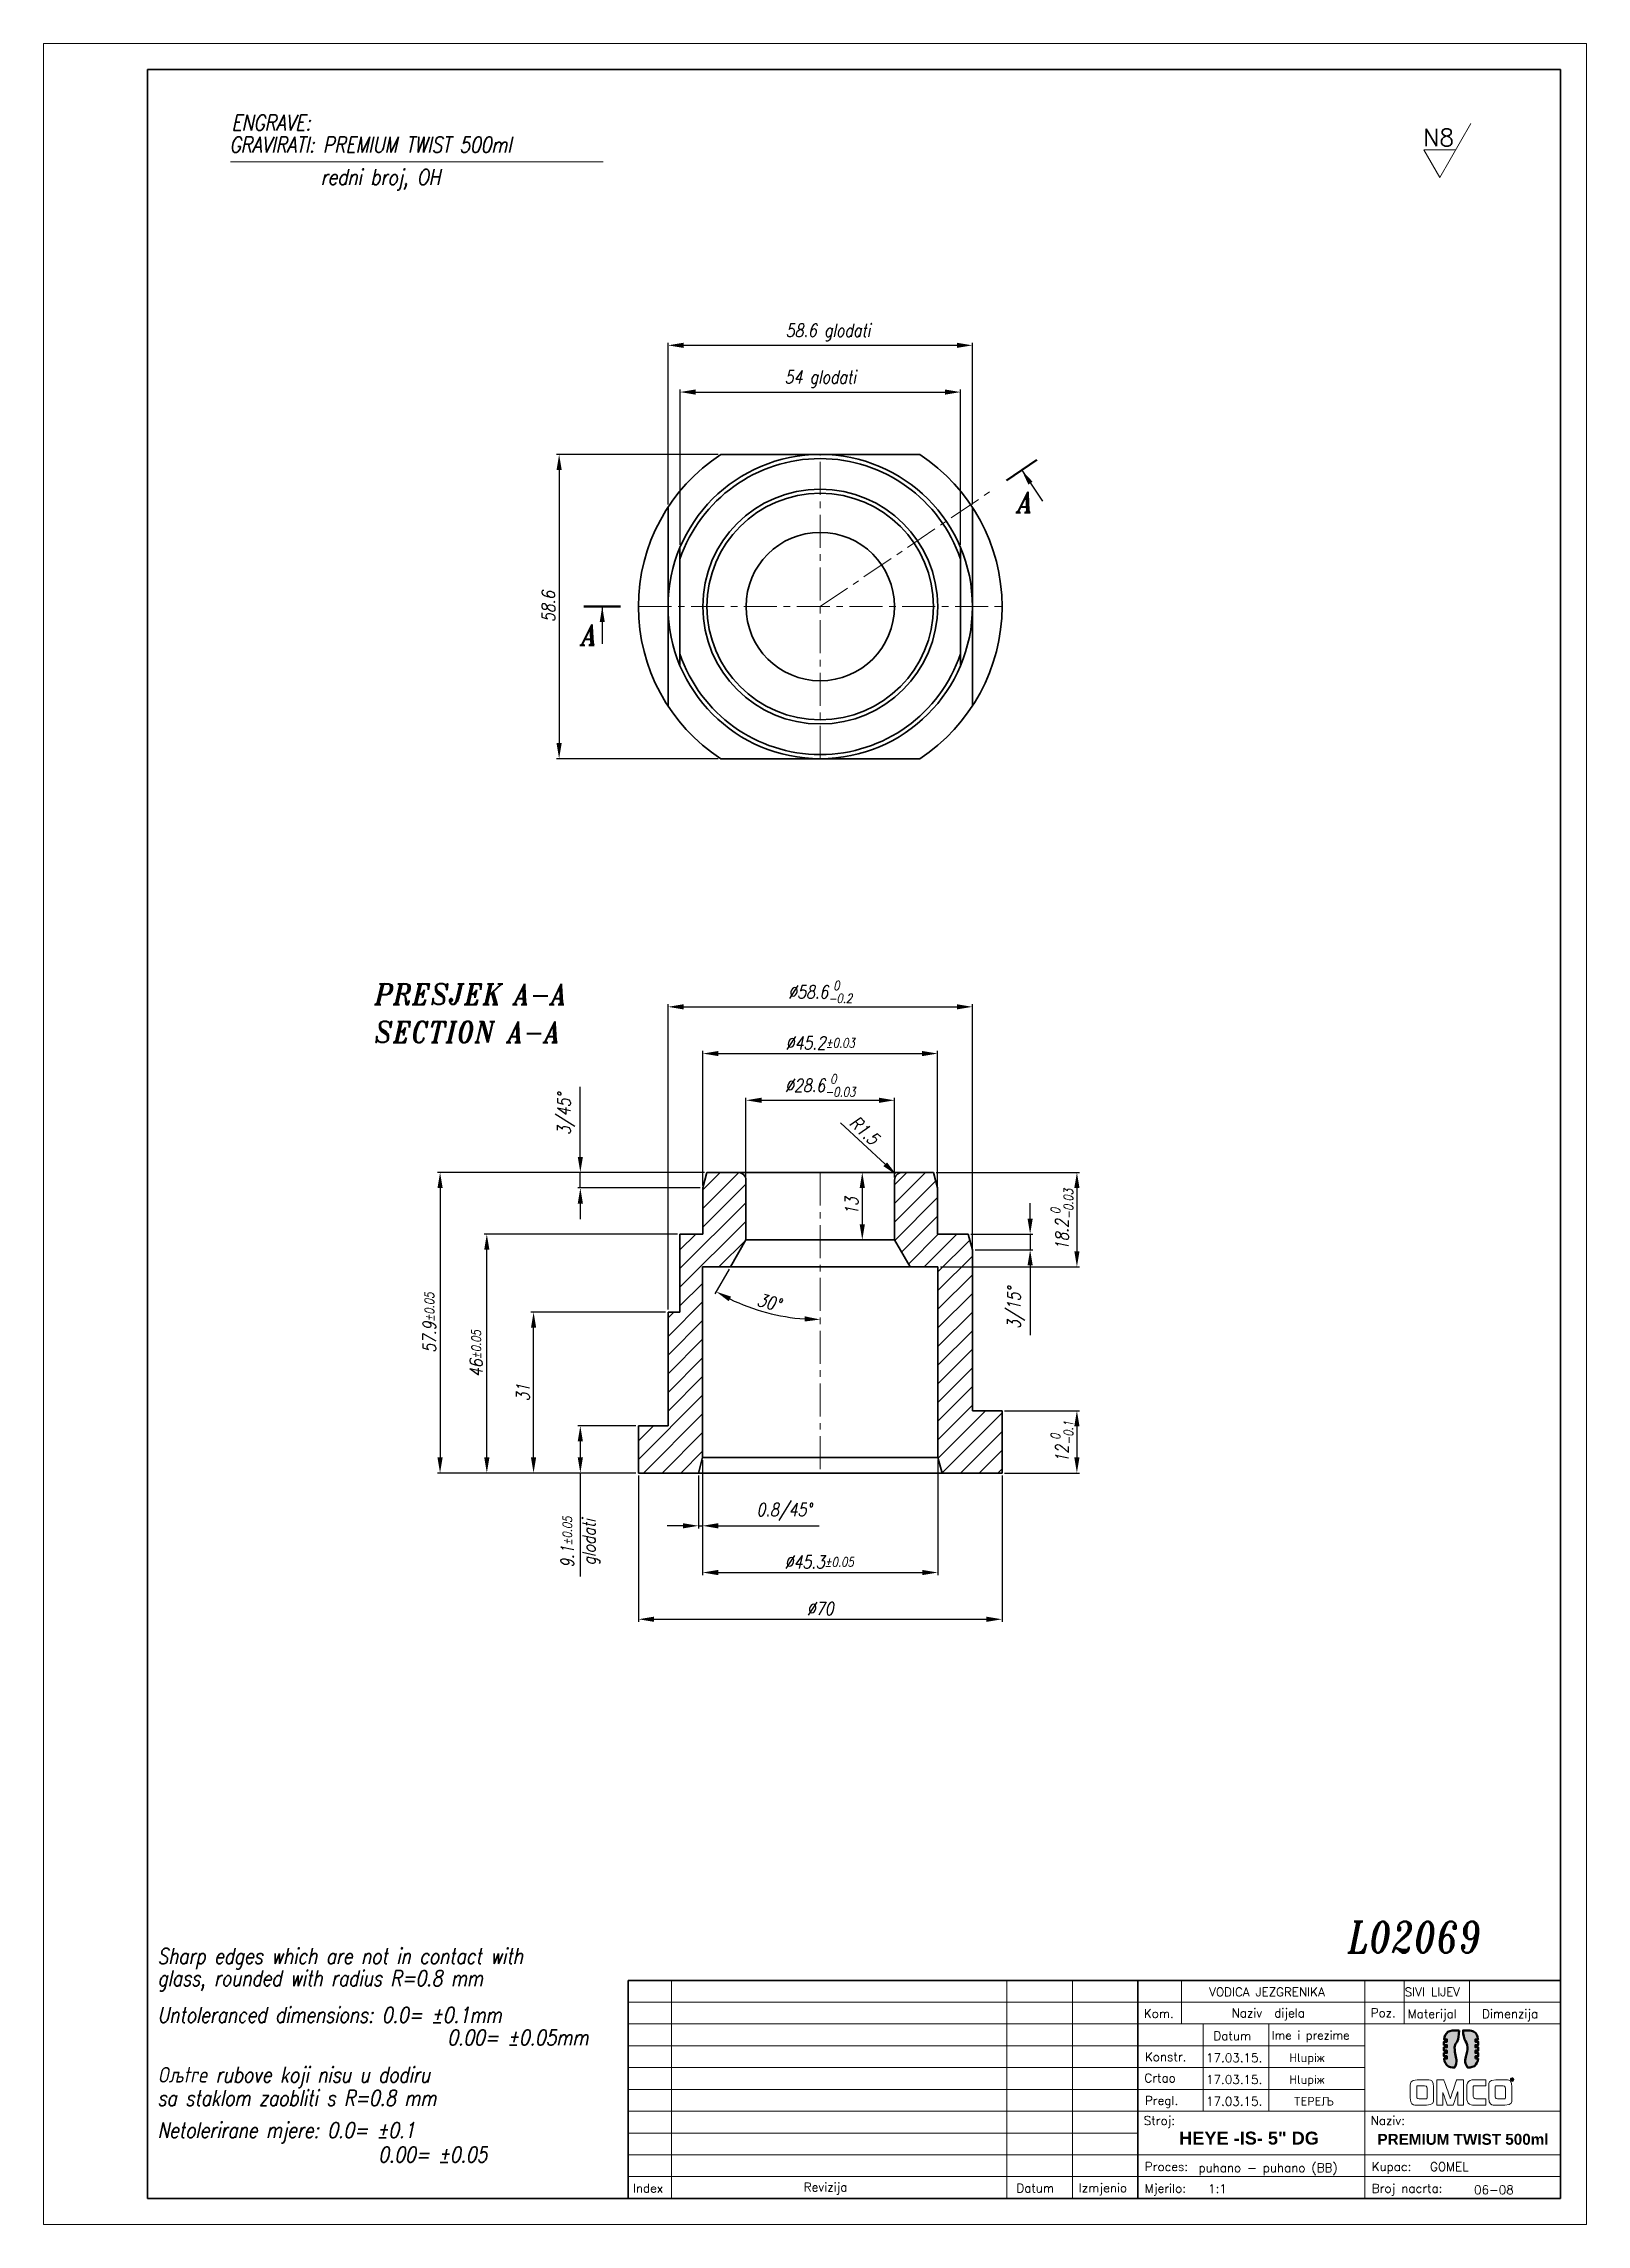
# Model space of a CAD drawing. Extents: x 678 to 975, y 7 to 427.
import ezdxf

# ---------------------------------------------------------------- set-up
doc = ezdxf.new("R2010")
doc.units = 0
doc.header["$LTSCALE"] = 0.2
doc.linetypes.add('CENTER', pattern=[50.8, 31.75, -6.35, 6.35, -6.35])
doc.layers.get('0').update_dxf_attribs({"linetype": 'CONTINUOUS', "lineweight": 15})
doc.layers.get('DEFPOINTS').update_dxf_attribs({"linetype": 'CONTINUOUS'})
for name, color, linetype, lineweight in [('1', 1, 'CENTER', 15), ('3', 3, 'CONTINUOUS', 35), ('4', 5, 'CONTINUOUS', 50), ('8', 252, 'CONTINUOUS', 15), ('ENGLISH', 197, 'CONTINUOUS', 18)]:
    doc.layers.add(name, color=color, linetype=linetype, lineweight=lineweight)
doc.styles.add('ITALICT', font='ITALICT.shx', dxfattribs={"width": 0.8, "height": 2.5})
doc.styles.add('ROMANS', font='romans.shx')
doc.styles.get("Standard").update_dxf_attribs({"font": 'romans.shx'})
doc.dimstyles.new('MD1', dxfattribs={"dimtxt": 3, "dimasz": 3, "dimexe": 0.5, "dimexo": 0.5, "dimgap": 0.8, "dimtad": 1, "dimzin": 9, "dimdsep": 46, "dimtxsty": 'ROMANS', "dimcen": 1, "dimclrt": 256, "dimadec": 0, "dimazin": 0, "dimtfac": 1, "dimtmove": 0, "dimatfit": 3, "dimfxl": 1, "dimtolj": 1, "dimtzin": 0, "dimarcsym": 0})
doc.dimstyles.get("Standard").update_dxf_attribs({"dimtxt": 0.18, "dimasz": 0.18, "dimexe": 0.18, "dimexo": 0.0625, "dimgap": 0.09, "dimtad": 0, "dimdec": 4, "dimdsep": 46, "dimtxsty": 'Standard', "dimcen": 0.09, "dimadec": 0, "dimazin": 2, "dimtfac": 1, "dimtdec": 4, "dimtofl": 0, "dimtmove": 0, "dimatfit": 3, "dimfxl": 1, "dimtolj": 1, "dimtzin": 0, "dimarcsym": 0})

msp = doc.modelspace()

# ---------------------------------------------------------------- texts
at = {"style": 'ITALICT', "width": 0.8}
for s, height, p in [('GRAVIRATI: PREMIUM TWIST 500ml', 3, (713.52127, 405.799)), ('         redni broj, OH', 3, (714.97292, 399.54968)), ('L02069', 6, (928.79843, 59.08667)), ('Oљtre rubove koji nisu u dodiru ', 3, (699.64946, 34.07681)), ('sa staklom zaobliti s R=0.8 mm', 3, (699.64946, 29.59445)), ('Netolerirane mjere: 0.0= %%P0.1', 3, (699.64946, 23.40087)), ('0.00= %%P0.05', 3, (742.15109, 18.7))]:
    msp.add_text(s, height=height, dxfattribs=at).set_placement(p)
at = {"linetype": 'Continuous', "style": 'ITALICT', "width": 0.9}
for s, p in [('A', (865.17233, 336.42677)), ('A', (781.2627, 310.88597)), ('PRESJEK A-A', (741.43027, 241.67975))]:
    msp.add_text(s, height=4, dxfattribs=at).set_placement(p)
at = {"style": 'ROMANS'}
for s, height, p in [('VODICA JEZGRENIKA', 1.68, (902.10554, 50.68352)), ('SIVI LIJEV', 1.68, (939.73849, 50.68352)), ('Kom.', 1.68, (889.53496, 46.53786)), ('Naziv  dijela', 1.68, (906.42161, 46.62952)), ('Poz.', 1.68, (933.2105, 46.66008)), ('Materijal', 1.68, (940.33028, 46.47377)), ('Dimenzija', 1.68, (954.64365, 46.47757)), ('Datum', 1.68, (902.92477, 42.22517)), ('Ime i prezime', 1.596, (914.15101, 42.38312)), ('Konstr.', 1.68, (889.7383, 38.20509)), ('17.03.15.', 1.68, (901.52193, 38.01159)), ('Hlupiж', 1.68, (917.52177, 38.01159)), ('Crtao', 1.68, (889.62655, 34.10342)), ('17.03.15.', 1.68, (901.52193, 33.81159)), ('Hlupiж', 1.68, (917.52177, 33.81159)), ('Pregl.', 1.68, (889.7383, 29.77841)), ('17.03.15.', 1.68, (901.52193, 29.61159)), ('TEPEЉ', 1.68, (918.36645, 29.63338)), ('Stroj:', 1.68, (889.5096, 25.90724)), ('Naziv:', 1.68, (933.1896, 25.90724)), ('Proces:', 1.68, (889.713, 17.05347)), ('puhano - puhano (BB)', 1.68, (900.04996, 16.82772)), ('Kupac:', 1.68, (933.393, 17.05347)), ('GOMEL', 1.68, (944.6213, 17.03865)), ('Index', 1.68, (791.16264, 12.89039)), ('Revizija', 1.68, (824.0447, 13.09668)), ('Datum', 1.68, (864.98837, 12.90492)), ('Izmjenio', 1.68, (877.01108, 12.9535)), ('Mjerilo:', 1.68, (889.713, 12.85347)), ('1:1', 1.68, (901.91312, 12.78963)), ('Broj nacrta:', 1.68, (933.40389, 12.85101)), ('06-08', 1.68, (953.09612, 12.59233))]:
    msp.add_text(s, height=height, dxfattribs=at).set_placement(p)
at = {"attachment_point": 1, "style": 'ROMANS'}
for s, insert, char_height, width in [('{\\fArial|b1|i0|c238|p34;HEYE -IS- 5" DG}', (896.33849, 24.62195), 2.5, 41.9370578), ('{\\fArial|b1|i0|c238|p34;PREMIUM TWIST 500ml}', (934.50323, 24.19304), 2.1, 42.17772)]:
    msp.add_mtext(s, dxfattribs=dict(at, insert=insert, char_height=char_height, width=width))
at = {"layer": '8', "color": 7}
msp.add_text('N8', height=3.3, dxfattribs=at).set_placement((943.30815, 407.02601))
at = {"layer": 'ENGLISH', "style": 'ITALICT', "width": 0.8}
for s, p in [('ENGRAVE:', (713.90975, 410.02928)), ('Sharp edges which are not in contact with', (699.64946, 56.92825)), ('glass, rounded with radius R=0.8 mm', (699.64946, 52.66733)), ('Untoleranced dimensions: 0.0= %%P0.1mm', (699.64946, 45.59922)), ('0.00= %%P0.05mm', (755.45732, 41.25181))]:
    msp.add_text(s, height=3, dxfattribs=at).set_placement(p)
at = {"layer": 'ENGLISH', "linetype": 'Continuous', "style": 'ITALICT', "width": 0.9}
msp.add_text('SECTION A-A', height=4, dxfattribs=at).set_placement((741.43027, 234.39882))

# ---------------------------------------------------------------- blocks, each defined once
blk = doc.blocks.new('*D2')
at = {"color": 0, "linetype": 'ByBlock', "lineweight": -2, "transparency": 16777216}
for p, q in [((797.93, 337.98), (797.93, 369.15)), ((800.93, 368.65), (853.53, 368.65)), ((856.53, 337.98), (856.53, 369.15))]:
    blk.add_line(p, q, dxfattribs=at)
at = {"color": 0, "transparency": 16777216}
for points in [[(800.93, 369.15), (800.93, 368.15), (797.93, 368.65)], [(853.53, 369.15), (853.53, 368.15), (856.53, 368.65)]]:
    blk.add_solid(points, dxfattribs=at)
at = {"layer": 'DEFPOINTS', "color": 0, "transparency": 16777216}
for p in [(856.53, 368.65), (797.93, 337.48), (856.53, 337.48)]:
    blk.add_point(p, dxfattribs=at)
at = {"color": 0, "transparency": 16777216, "insert": (828.71, 371.12), "char_height": 2.5, "attachment_point": 5, "style": 'ITALICT'}
blk.add_mtext('\\A1;58.6 glodati', dxfattribs=at)
blk = doc.blocks.new('*D3')
at = {"color": 0, "linetype": 'ByBlock', "lineweight": -2, "transparency": 16777216}
for p, q in [((807.58, 347.64), (776.46, 347.64)), ((776.96, 344.64), (776.96, 292.04)), ((807.58, 289.04), (776.46, 289.04))]:
    blk.add_line(p, q, dxfattribs=at)
at = {"color": 0, "transparency": 16777216}
for points in [[(776.46, 344.64), (777.46, 344.64), (776.96, 347.64)], [(776.46, 292.04), (777.46, 292.04), (776.96, 289.04)]]:
    blk.add_solid(points, dxfattribs=at)
at = {"layer": 'DEFPOINTS', "color": 0, "transparency": 16777216}
for p in [(808.08, 347.64), (776.96, 289.04), (808.08, 289.04)]:
    blk.add_point(p, dxfattribs=at)
at = {"color": 0, "transparency": 16777216, "insert": (774.91, 318.34), "char_height": 2.5, "attachment_point": 5, "rotation": 90, "style": 'ITALICT'}
blk.add_mtext('\\A1;58.6', dxfattribs=at)
blk = doc.blocks.new('*D6')
at = {"color": 0, "linetype": 'ByBlock', "lineweight": -2, "transparency": 16777216}
for p, q in [((804.58, 153.94), (804.58, 131.8)), ((849.88, 153.94), (849.88, 131.8)), ((807.58, 132.3), (846.88, 132.3))]:
    blk.add_line(p, q, dxfattribs=at)
at = {"color": 0, "transparency": 16777216}
for points in [[(807.58, 132.8), (807.58, 131.8), (804.58, 132.3)], [(846.88, 132.8), (846.88, 131.8), (849.88, 132.3)]]:
    blk.add_solid(points, dxfattribs=at)
at = {"layer": 'DEFPOINTS', "color": 0, "transparency": 16777216}
for p in [(804.58, 154.44), (849.88, 154.44), (849.88, 132.3)]:
    blk.add_point(p, dxfattribs=at)
at = {"color": 0, "transparency": 16777216, "insert": (827.03, 134.35), "char_height": 2.5, "attachment_point": 5, "style": 'ITALICT'}
blk.add_mtext('\\A1;%%C45.3{}{\\H0.71x;\\C3;%%p0.05}', dxfattribs=at)
blk = doc.blocks.new('*D7')
at = {"color": 0, "linetype": 'ByBlock', "lineweight": -2, "transparency": 16777216}
for p, q in [((792.23, 150.96), (792.23, 122.8)), ((862.23, 150.96), (862.23, 122.8)), ((795.23, 123.3), (859.23, 123.3))]:
    blk.add_line(p, q, dxfattribs=at)
at = {"color": 0, "transparency": 16777216}
for points in [[(795.23, 123.8), (795.23, 122.8), (792.23, 123.3)], [(859.23, 123.8), (859.23, 122.8), (862.23, 123.3)]]:
    blk.add_solid(points, dxfattribs=at)
at = {"layer": 'DEFPOINTS', "color": 0, "transparency": 16777216}
for p in [(792.23, 151.46), (862.23, 151.46), (862.23, 123.3)]:
    blk.add_point(p, dxfattribs=at)
at = {"color": 0, "transparency": 16777216, "insert": (827.23, 125.35), "char_height": 2.5, "attachment_point": 5, "style": 'ITALICT'}
blk.add_mtext('\\A1;%%C70', dxfattribs=at)
blk = doc.blocks.new('*D4')
at = {"color": 0, "linetype": 'ByBlock', "lineweight": -2, "transparency": 16777216}
for p, q in [((862.73, 163.46), (877.14, 163.46)), ((876.64, 160.46), (876.64, 154.46)), ((862.73, 151.46), (877.14, 151.46))]:
    blk.add_line(p, q, dxfattribs=at)
at = {"color": 0, "transparency": 16777216}
for points in [[(876.14, 160.46), (877.14, 160.46), (876.64, 163.46)], [(876.14, 154.46), (877.14, 154.46), (876.64, 151.46)]]:
    blk.add_solid(points, dxfattribs=at)
at = {"layer": 'DEFPOINTS', "color": 0, "transparency": 16777216}
for p in [(862.23, 163.46), (862.23, 151.46), (876.64, 151.46)]:
    blk.add_point(p, dxfattribs=at)
at = {"color": 0, "transparency": 16777216, "insert": (873.77, 157.46), "char_height": 2.5, "attachment_point": 5, "rotation": 90, "style": 'ITALICT'}
blk.add_mtext('\\A1;12{}{\\H0.71x;\\C3;\\S 0^ -0.1;}', dxfattribs=at)
blk = doc.blocks.new('*D5')
at = {"color": 0, "linetype": 'ByBlock', "lineweight": -2, "transparency": 16777216}
for p, q in [((791.73, 160.56), (780.54, 160.56)), ((781.04, 157.56), (781.04, 154.46)), ((791.73, 151.46), (780.54, 151.46)), ((781.04, 151.46), (781.04, 131.54))]:
    blk.add_line(p, q, dxfattribs=at)
at = {"color": 0, "transparency": 16777216}
for points in [[(780.54, 157.56), (781.54, 157.56), (781.04, 160.56)], [(780.54, 154.46), (781.54, 154.46), (781.04, 151.46)]]:
    blk.add_solid(points, dxfattribs=at)
at = {"layer": 'DEFPOINTS', "color": 0, "transparency": 16777216}
for p in [(792.23, 160.56), (781.04, 151.46), (792.23, 151.46)]:
    blk.add_point(p, dxfattribs=at)
at = {"color": 0, "transparency": 16777216, "insert": (781.04, 138.15), "char_height": 2.5, "attachment_point": 5, "rotation": 90, "style": 'ITALICT'}
blk.add_mtext('\\A1;9.1{}{\\H0.71x;\\C3;%%p0.05}{{}}\\Pglodati', dxfattribs=at)
blk = doc.blocks.new('*D8')
at = {"color": 0, "linetype": 'ByBlock', "lineweight": -2, "transparency": 16777216}
for p, q in [((849.53, 209.36), (877.14, 209.36)), ((876.64, 206.36), (876.64, 194.16)), ((850.38, 191.16), (877.14, 191.16))]:
    blk.add_line(p, q, dxfattribs=at)
at = {"color": 0, "transparency": 16777216}
for points in [[(876.14, 206.36), (877.14, 206.36), (876.64, 209.36)], [(876.14, 194.16), (877.14, 194.16), (876.64, 191.16)]]:
    blk.add_solid(points, dxfattribs=at)
at = {"layer": 'DEFPOINTS', "color": 0, "transparency": 16777216}
for p in [(849.03, 209.36), (849.88, 191.16), (876.64, 191.16)]:
    blk.add_point(p, dxfattribs=at)
at = {"color": 0, "transparency": 16777216, "insert": (873.77, 200.26), "char_height": 2.5, "attachment_point": 5, "rotation": 90, "style": 'ITALICT'}
blk.add_mtext('\\A1;18.2{}{\\H0.71x;\\C3;\\S 0^ -0.03;}', dxfattribs=at)
blk = doc.blocks.new('*D9')
at = {"color": 0, "linetype": 'ByBlock', "lineweight": -2, "transparency": 16777216}
for p, q in [((804.58, 153.94), (804.58, 140.8)), ((803.78, 150.96), (803.78, 140.8)), ((800.78, 141.3), (797.78, 141.3)), ((803.78, 141.3), (804.58, 141.3)), ((807.58, 141.3), (826.99, 141.3))]:
    blk.add_line(p, q, dxfattribs=at)
at = {"color": 0, "transparency": 16777216}
for points in [[(800.78, 141.8), (800.78, 140.8), (803.78, 141.3)], [(807.58, 141.8), (807.58, 140.8), (804.58, 141.3)]]:
    blk.add_solid(points, dxfattribs=at)
at = {"layer": 'DEFPOINTS', "color": 0, "transparency": 16777216}
for p in [(803.78, 151.46), (804.58, 154.44), (804.58, 141.3)]:
    blk.add_point(p, dxfattribs=at)
at = {"color": 0, "transparency": 16777216, "insert": (820.28, 144), "char_height": 2.5, "attachment_point": 5, "style": 'ITALICT'}
blk.add_mtext('\\A1;0.8/45°', dxfattribs=at)
blk = doc.blocks.new('*D10')
at = {"color": 0, "linetype": 'ByBlock', "lineweight": -2, "transparency": 16777216}
for p, q in [((797.43, 182.46), (771.54, 182.46)), ((772.04, 154.46), (772.04, 179.46)), ((791.73, 151.46), (771.54, 151.46))]:
    blk.add_line(p, q, dxfattribs=at)
at = {"color": 0, "transparency": 16777216}
for points in [[(771.54, 179.46), (772.54, 179.46), (772.04, 182.46)], [(771.54, 154.46), (772.54, 154.46), (772.04, 151.46)]]:
    blk.add_solid(points, dxfattribs=at)
at = {"layer": 'DEFPOINTS', "color": 0, "transparency": 16777216}
for p in [(772.04, 182.46), (797.93, 182.46), (792.23, 151.46)]:
    blk.add_point(p, dxfattribs=at)
at = {"color": 0, "transparency": 16777216, "insert": (769.99, 166.96), "char_height": 2.5, "attachment_point": 5, "rotation": 90, "style": 'ITALICT'}
blk.add_mtext('\\A1;31', dxfattribs=at)
blk = doc.blocks.new('*D11')
at = {"color": 0, "linetype": 'ByBlock', "lineweight": -2, "transparency": 16777216}
for p, q in [((799.73, 197.46), (762.54, 197.46)), ((763.04, 154.46), (763.04, 194.46)), ((791.73, 151.46), (762.54, 151.46))]:
    blk.add_line(p, q, dxfattribs=at)
at = {"color": 0, "transparency": 16777216}
for points in [[(762.54, 194.46), (763.54, 194.46), (763.04, 197.46)], [(762.54, 154.46), (763.54, 154.46), (763.04, 151.46)]]:
    blk.add_solid(points, dxfattribs=at)
at = {"layer": 'DEFPOINTS', "color": 0, "transparency": 16777216}
for p in [(763.04, 197.46), (800.23, 197.46), (792.23, 151.46)]:
    blk.add_point(p, dxfattribs=at)
at = {"color": 0, "transparency": 16777216, "insert": (760.99, 174.46), "char_height": 2.5, "attachment_point": 5, "rotation": 90, "style": 'ITALICT'}
blk.add_mtext('\\A1;46{}{\\H0.71x;\\C3;%%p0.05}', dxfattribs=at)
blk = doc.blocks.new('*D12')
at = {"color": 0, "linetype": 'ByBlock', "lineweight": -2, "transparency": 16777216}
for p, q in [((804.93, 209.36), (753.54, 209.36)), ((754.04, 206.36), (754.04, 154.46)), ((791.73, 151.46), (753.54, 151.46))]:
    blk.add_line(p, q, dxfattribs=at)
at = {"color": 0, "transparency": 16777216}
for points in [[(753.54, 206.36), (754.54, 206.36), (754.04, 209.36)], [(753.54, 154.46), (754.54, 154.46), (754.04, 151.46)]]:
    blk.add_solid(points, dxfattribs=at)
at = {"layer": 'DEFPOINTS', "color": 0, "transparency": 16777216}
for p in [(805.43, 209.36), (754.04, 151.46), (792.23, 151.46)]:
    blk.add_point(p, dxfattribs=at)
at = {"color": 0, "transparency": 16777216, "insert": (751.99, 180.41), "char_height": 2.5, "attachment_point": 5, "rotation": 90, "style": 'ITALICT'}
blk.add_mtext('\\A1;57.9{}{\\H0.71x;\\C3;%%p0.05}', dxfattribs=at)
blk = doc.blocks.new('*D14')
at = {"color": 0, "linetype": 'ByBlock', "lineweight": -2, "transparency": 16777216}
for p, q in [((797.93, 182.96), (797.93, 241.75)), ((800.93, 241.25), (853.53, 241.25)), ((856.53, 193.26), (856.53, 241.75))]:
    blk.add_line(p, q, dxfattribs=at)
at = {"color": 0, "transparency": 16777216}
for points in [[(800.93, 241.75), (800.93, 240.75), (797.93, 241.25)], [(853.53, 241.75), (853.53, 240.75), (856.53, 241.25)]]:
    blk.add_solid(points, dxfattribs=at)
at = {"layer": 'DEFPOINTS', "color": 0, "transparency": 16777216}
for p in [(856.53, 241.25), (856.53, 192.76), (797.93, 182.46)]:
    blk.add_point(p, dxfattribs=at)
at = {"color": 0, "transparency": 16777216, "insert": (827.23, 244.12), "char_height": 2.5, "attachment_point": 5, "style": 'ITALICT'}
blk.add_mtext('\\A1;%%C58.6{}{\\H0.71x;\\C3;\\S 0^ -0.2;}', dxfattribs=at)
blk = doc.blocks.new('*D15')
at = {"color": 0, "linetype": 'ByBlock', "lineweight": -2, "transparency": 16777216}
for p, q in [((812.93, 208.36), (812.93, 223.75)), ((815.93, 223.25), (838.53, 223.25)), ((841.53, 208.36), (841.53, 223.75))]:
    blk.add_line(p, q, dxfattribs=at)
at = {"color": 0, "transparency": 16777216}
for points in [[(815.93, 223.75), (815.93, 222.75), (812.93, 223.25)], [(838.53, 223.75), (838.53, 222.75), (841.53, 223.25)]]:
    blk.add_solid(points, dxfattribs=at)
at = {"layer": 'DEFPOINTS', "color": 0, "transparency": 16777216}
for p in [(841.53, 223.25), (812.93, 207.86), (841.53, 207.86)]:
    blk.add_point(p, dxfattribs=at)
at = {"color": 0, "transparency": 16777216, "insert": (827.23, 226.12), "char_height": 2.5, "attachment_point": 5, "style": 'ITALICT'}
blk.add_mtext('\\A1;%%C28.6{}{\\H0.71x;\\C3;\\S 0^ -0.03;}', dxfattribs=at)
blk = doc.blocks.new('*D13')
at = {"color": 0, "linetype": 'ByBlock', "lineweight": -2, "transparency": 16777216}
for p, q in [((804.63, 206.87), (804.63, 232.75)), ((807.63, 232.25), (846.83, 232.25)), ((849.83, 206.87), (849.83, 232.75))]:
    blk.add_line(p, q, dxfattribs=at)
at = {"color": 0, "transparency": 16777216}
for points in [[(807.63, 232.75), (807.63, 231.75), (804.63, 232.25)], [(846.83, 232.75), (846.83, 231.75), (849.83, 232.25)]]:
    blk.add_solid(points, dxfattribs=at)
at = {"layer": 'DEFPOINTS', "color": 0, "transparency": 16777216}
for p in [(849.83, 232.25), (804.63, 206.37), (849.83, 206.37)]:
    blk.add_point(p, dxfattribs=at)
at = {"color": 0, "transparency": 16777216, "insert": (827.23, 234.3), "char_height": 2.5, "attachment_point": 5, "style": 'ITALICT'}
blk.add_mtext('\\A1;%%C45.2{}{\\H0.71x;\\C3;%%p0.03}', dxfattribs=at)
blk = doc.blocks.new('*D16')
at = {"color": 0, "linetype": 'ByBlock', "lineweight": -2, "transparency": 16777216}
for p, q in [((781.04, 212.36), (781.04, 225.81)), ((804.93, 209.36), (780.54, 209.36)), ((804.13, 206.36), (780.54, 206.36)), ((781.04, 206.36), (781.04, 209.36)), ((781.04, 203.36), (781.04, 200.36))]:
    blk.add_line(p, q, dxfattribs=at)
at = {"color": 0, "transparency": 16777216}
for points in [[(780.54, 212.36), (781.54, 212.36), (781.04, 209.36)], [(780.54, 203.36), (781.54, 203.36), (781.04, 206.36)]]:
    blk.add_solid(points, dxfattribs=at)
at = {"layer": 'DEFPOINTS', "color": 0, "transparency": 16777216}
for p in [(781.04, 209.36), (804.63, 206.36), (805.43, 209.36)]:
    blk.add_point(p, dxfattribs=at)
at = {"color": 0, "transparency": 16777216, "insert": (778.33, 220.58), "char_height": 2.5, "attachment_point": 5, "rotation": 90, "style": 'ITALICT'}
blk.add_mtext('\\A1;3/45°', dxfattribs=at)
blk = doc.blocks.new('*D17')
at = {"color": 0, "linetype": 'ByBlock', "lineweight": -2, "transparency": 16777216}
for p, q in [((867.64, 200.46), (867.64, 203.46)), ((856.23, 197.46), (868.14, 197.46)), ((867.64, 197.46), (867.64, 194.46)), ((857.03, 194.46), (868.14, 194.46)), ((867.64, 191.46), (867.64, 178))]:
    blk.add_line(p, q, dxfattribs=at)
at = {"color": 0, "transparency": 16777216}
for points in [[(867.14, 200.46), (868.14, 200.46), (867.64, 197.46)], [(867.14, 191.46), (868.14, 191.46), (867.64, 194.46)]]:
    blk.add_solid(points, dxfattribs=at)
at = {"layer": 'DEFPOINTS', "color": 0, "transparency": 16777216}
for p in [(855.73, 197.46), (867.64, 197.46), (856.53, 194.46)]:
    blk.add_point(p, dxfattribs=at)
at = {"color": 0, "transparency": 16777216, "insert": (864.93, 183.23), "char_height": 2.5, "attachment_point": 5, "rotation": 90, "style": 'ITALICT'}
blk.add_mtext('\\A1;3/15°', dxfattribs=at)
blk = doc.blocks.new('*D18')
at = {"color": 0, "linetype": 'ByBlock', "lineweight": -2, "transparency": 16777216}
for p, q in [((800.23, 330.22), (800.23, 360.15)), ((803.23, 359.65), (851.23, 359.65)), ((854.23, 330.22), (854.23, 360.15))]:
    blk.add_line(p, q, dxfattribs=at)
at = {"color": 0, "transparency": 16777216}
for points in [[(803.23, 360.15), (803.23, 359.15), (800.23, 359.65)], [(851.23, 360.15), (851.23, 359.15), (854.23, 359.65)]]:
    blk.add_solid(points, dxfattribs=at)
at = {"layer": 'DEFPOINTS', "color": 0, "transparency": 16777216}
for p in [(854.23, 359.65), (800.23, 329.72), (854.23, 329.72)]:
    blk.add_point(p, dxfattribs=at)
at = {"color": 0, "transparency": 16777216, "insert": (827.23, 362.12), "char_height": 2.5, "attachment_point": 5, "style": 'ITALICT'}
blk.add_mtext('\\A1;54 glodati', dxfattribs=at)
blk = doc.blocks.new('*D19')
at = {"color": 0, "linetype": 'ByBlock', "lineweight": -2, "transparency": 16777216}
blk.add_line((835.32, 206.36), (835.32, 199.36), dxfattribs=at)
at = {"color": 0, "transparency": 16777216}
for points in [[(834.82, 206.36), (835.82, 206.36), (835.32, 209.36)], [(834.82, 199.36), (835.82, 199.36), (835.32, 196.36)]]:
    blk.add_solid(points, dxfattribs=at)
at = {"layer": 'DEFPOINTS', "color": 0, "transparency": 16777216}
for p in [(835.32, 209.36), (835.32, 196.36), (835.32, 196.36)]:
    blk.add_point(p, dxfattribs=at)
at = {"color": 0, "transparency": 16777216, "insert": (833.27, 202.86), "char_height": 2.5, "attachment_point": 5, "rotation": 90, "style": 'ITALICT'}
blk.add_mtext('\\A1;13', dxfattribs=at)
blk = doc.blocks.new('*D20')
at = {"color": 0, "linetype": 'ByBlock', "lineweight": -2, "transparency": 16777216}
blk.add_line((809.67, 190.72), (806.93, 185.97), dxfattribs=at)
blk.add_arc((827.23, 221.12), 40.1, 244.2878, 265.7122, dxfattribs=at)
at = {"color": 0, "transparency": 16777216}
for points in [[(809.6, 184.56), (810.06, 185.44), (807.18, 186.4)], [(824.25, 181.64), (824.21, 180.64), (827.23, 181.03)]]:
    blk.add_solid(points, dxfattribs=at)
at = {"layer": 'DEFPOINTS', "color": 0, "transparency": 16777216}
for p in [(827.23, 209.36), (812.93, 196.36), (809.92, 191.16), (813.51, 183.45), (827.23, 151.46)]:
    blk.add_point(p, dxfattribs=at)
at = {"color": 0, "transparency": 16777216, "insert": (817.38, 184.37), "char_height": 2.5, "attachment_point": 5, "rotation": 345, "style": 'ITALICT'}
blk.add_mtext('\\A1;30°', dxfattribs=at)
blk = doc.blocks.new('*D21')
at = {"color": 0, "linetype": 'ByBlock', "lineweight": -2, "transparency": 16777216}
blk.add_line((831.15, 218.94), (839.74, 210.93), dxfattribs=at)
at = {"color": 0, "transparency": 16777216}
blk.add_solid([(840.08, 211.29), (839.4, 210.56), (841.93, 208.88)], dxfattribs=at)
at = {"layer": 'DEFPOINTS', "color": 0, "transparency": 16777216}
for p in [(841.93, 208.88), (843.03, 207.86)]:
    blk.add_point(p, dxfattribs=at)
at = {"color": 0, "transparency": 16777216, "insert": (835.75, 217.45), "char_height": 2.5, "attachment_point": 5, "rotation": 316.9768, "style": 'ITALICT'}
blk.add_mtext('\\A1;R1.5', dxfattribs=at)

# ---------------------------------------------------------------- dimensions: what is measured, and where the dimension line sits
for base, p1, p2, text, override, picture, middle in [((856.52715, 368.65108), (797.92715, 337.48092), (856.52715, 337.48092), '<> glodati', {"dimasz": 3, "dimexe": 0.5, "dimexo": 0.5, "dimgap": 0.8, "dimtad": 1, "dimpost": '<>', "dimtxsty": 'ITALICT', "dimtm": 0.2, "dimtdec": 2, "dimfxl": 1.5, "dimtzin": 8, "dimarcsym": 1}, '*D2', (828.71289, 368.65108)), ((856.52715, 241.24977), (797.92715, 182.45519), (856.52715, 192.75519), '<>{}{\\H0.71x;\\C3;\\S 0^ -0.2;}', {"dimasz": 3, "dimexe": 0.5, "dimexo": 0.5, "dimgap": 0.8, "dimtad": 1, "dimpost": '%%C<>', "dimtxsty": 'ITALICT', "dimtp": 0, "dimtm": 0.2, "dimtdec": 2, "dimtmove": 0, "dimfxl": 1.5, "dimtzin": 8, "dimarcsym": 1}, '*D14', (827.22715, 241.24977)), ((849.82715, 232.24977), (804.62715, 206.36955), (849.82715, 206.36955), '<>{}{\\H0.71x;\\C3;%%p0.03}', {"dimasz": 3, "dimexe": 0.5, "dimexo": 0.5, "dimgap": 0.8, "dimtad": 1, "dimpost": '%%C<>', "dimtxsty": 'ITALICT', "dimtp": 0.03, "dimtm": 0.03, "dimtdec": 2, "dimtmove": 0, "dimfxl": 1.5, "dimtzin": 8, "dimarcsym": 1}, '*D13', (827.22715, 232.24977)), ((841.52715, 223.24977), (812.92715, 207.85519), (841.52715, 207.85519), '<>{}{\\H0.71x;\\C3;\\S 0^ -0.03;}', {"dimasz": 3, "dimexe": 0.5, "dimexo": 0.5, "dimgap": 0.8, "dimtad": 1, "dimpost": '%%C<>', "dimtxsty": 'ITALICT', "dimtm": 0.03, "dimtdec": 2, "dimtmove": 0, "dimfxl": 1.5, "dimtzin": 8, "dimarcsym": 1}, '*D15', (827.22715, 223.24977)), ((804.57715, 141.29876), (803.77715, 151.45519), (804.57715, 154.44083), '<>/45°', {"dimasz": 3, "dimexe": 0.5, "dimexo": 0.5, "dimgap": 0.8, "dimtad": 1, "dimpost": '<>', "dimtxsty": 'ITALICT', "dimtm": 0.2, "dimtdec": 2, "dimtofl": 1, "dimtmove": 0, "dimfxl": 1.5, "dimtzin": 8, "dimarcsym": 1}, '*D9', (820.28191, 141.29876)), ((849.87715, 132.29876), (804.57715, 154.44083), (849.87715, 154.44083), '<>{}{\\H0.71x;\\C3;%%p0.05}', {"dimasz": 3, "dimexe": 0.5, "dimexo": 0.5, "dimgap": 0.8, "dimtad": 1, "dimpost": '%%C<>', "dimtxsty": 'ITALICT', "dimtp": 0.05, "dimtm": 0.05, "dimtdec": 2, "dimtmove": 0, "dimfxl": 1.5, "dimtzin": 8, "dimarcsym": 1}, '*D6', (827.03322, 132.29876))]:
    dim = msp.add_linear_dim(base=base, p1=p1, p2=p2, text=text, dimstyle='Standard', override=override)
    dim.commit()
    dim.dimension.update_dxf_attribs({"geometry": picture, "text_midpoint": middle, "dimtype": 160})
dim = msp.add_linear_dim(base=(854.22715, 359.65108), p1=(800.22715, 329.71583), p2=(854.22715, 329.71583), text='<> glodati', dimstyle='Standard', override={"dimasz": 3, "dimexe": 0.5, "dimexo": 0.5, "dimgap": 0.8, "dimtad": 1, "dimpost": '<>', "dimtxsty": 'ITALICT', "dimtm": 0.2, "dimtdec": 2, "dimfxl": 1.5, "dimtzin": 8, "dimarcsym": 1})
dim.commit()
dim.dimension.update_dxf_attribs({"geometry": '*D18', "text_midpoint": (827.22715, 362.11775)})
for base, p1, p2, picture, middle in [((776.96104, 289.03647), (808.0827, 347.63647), (808.0827, 289.03647), '*D3', (774.91104, 318.33647)), ((835.31597, 196.35519), (835.31597, 209.35519), (835.31597, 196.35519), '*D19', (833.26597, 202.85519))]:
    dim = msp.add_linear_dim(base=base, p1=p1, p2=p2, angle=90, dimstyle='Standard', override={"dimasz": 3, "dimexe": 0.5, "dimexo": 0.5, "dimgap": 0.8, "dimtad": 1, "dimpost": '<>', "dimtxsty": 'ITALICT', "dimtm": 0.2, "dimtdec": 2, "dimfxl": 1.5, "dimtzin": 8, "dimarcsym": 1})
    dim.commit()
    dim.dimension.update_dxf_attribs({"geometry": picture, "text_midpoint": middle})
for base, p1, p2, text, override, picture, middle in [((781.03771, 209.35519), (804.62715, 206.35519), (805.42715, 209.35519), '<>/45°', {"dimasz": 3, "dimexe": 0.5, "dimexo": 0.5, "dimgap": 0.8, "dimtad": 1, "dimpost": '<>', "dimtxsty": 'ITALICT', "dimtm": 0.2, "dimtdec": 2, "dimtofl": 1, "dimtmove": 0, "dimfxl": 1.5, "dimtzin": 8, "dimarcsym": 1}, '*D16', (781.03771, 220.58376)), ((754.03771, 151.45519), (805.42715, 209.35519), (792.22715, 151.45519), '<>{}{\\H0.71x;\\C3;%%p0.05}', {"dimasz": 3, "dimexe": 0.5, "dimexo": 0.5, "dimgap": 0.8, "dimtad": 1, "dimpost": '<>', "dimtxsty": 'ITALICT', "dimtp": 0.05, "dimtm": 0.05, "dimtdec": 2, "dimtmove": 0, "dimfxl": 1.5, "dimtzin": 8, "dimarcsym": 1}, '*D12', (754.03771, 180.40519)), ((876.63598, 191.15519), (849.02715, 209.35519), (849.87715, 191.15519), '<>{}{\\H0.71x;\\C3;\\S 0^ -0.03;}', {"dimasz": 3, "dimexe": 0.5, "dimexo": 0.5, "dimgap": 0.8, "dimtad": 1, "dimpost": '<>', "dimtxsty": 'ITALICT', "dimtm": 0.03, "dimtdec": 2, "dimtmove": 0, "dimfxl": 1.5, "dimtzin": 8, "dimarcsym": 1}, '*D8', (876.63598, 200.25519)), ((867.63598, 197.45519), (856.531, 194.45519), (855.72715, 197.45519), '<>/15°', {"dimasz": 3, "dimexe": 0.5, "dimexo": 0.5, "dimgap": 0.8, "dimtad": 1, "dimpost": '<>', "dimtxsty": 'ITALICT', "dimtm": 0.2, "dimtdec": 2, "dimtofl": 1, "dimtmove": 0, "dimfxl": 1.5, "dimtzin": 8, "dimarcsym": 1}, '*D17', (867.63598, 183.22662)), ((763.03771, 197.45519), (792.22715, 151.45519), (800.22715, 197.45519), '<>{}{\\H0.71x;\\C3;%%p0.05}', {"dimasz": 3, "dimexe": 0.5, "dimexo": 0.5, "dimgap": 0.8, "dimtad": 1, "dimpost": '<>', "dimtxsty": 'ITALICT', "dimtp": 0.05, "dimtm": 0.05, "dimtdec": 2, "dimtmove": 0, "dimfxl": 1.5, "dimtzin": 8, "dimarcsym": 1}, '*D11', (763.03771, 174.45519)), ((781.03771, 151.45519), (792.22715, 160.55519), (792.22715, 151.45519), '<>{}{\\H0.71x;\\C3;%%p0.05}{{}}\\Xglodati', {"dimasz": 3, "dimexe": 0.5, "dimexo": 0.5, "dimgap": 0.8, "dimtad": 1, "dimpost": '<>', "dimtxsty": 'ITALICT', "dimtp": 0.05, "dimtm": 0.05, "dimtdec": 2, "dimtmove": 0, "dimfxl": 1.5, "dimtzin": 8, "dimarcsym": 1}, '*D5', (781.03771, 138.15305)), ((876.63598, 151.45519), (862.22715, 163.45519), (862.22715, 151.45519), '<>{}{\\H0.71x;\\C3;\\S 0^ -0.1;}', {"dimasz": 3, "dimexe": 0.5, "dimexo": 0.5, "dimgap": 0.8, "dimtad": 1, "dimpost": '<>', "dimtxsty": 'ITALICT', "dimtm": 0.1, "dimtdec": 2, "dimtmove": 0, "dimfxl": 1.5, "dimtzin": 8, "dimarcsym": 1}, '*D4', (876.63598, 157.45519))]:
    dim = msp.add_linear_dim(base=base, p1=p1, p2=p2, angle=90, text=text, dimstyle='Standard', override=override)
    dim.commit()
    dim.dimension.update_dxf_attribs({"geometry": picture, "text_midpoint": middle, "dimtype": 160})
dim = msp.add_radius_dim(center=(843.02715, 207.85519), mpoint=(841.93054, 208.87863), dimstyle='Standard', override={"dimasz": 3, "dimexe": 0.5, "dimexo": 0.5, "dimgap": 0.8, "dimtad": 1, "dimtxsty": 'ITALICT', "dimcen": 0, "dimtm": 0.03, "dimtdec": 2, "dimfxl": 1.5, "dimtzin": 8, "dimarcsym": 1})
dim.commit()
dim.dimension.update_dxf_attribs({"geometry": '*D21', "text_midpoint": (835.74693, 217.45371)})
dim = msp.add_angular_dim_2l(base=(813.5133, 183.44502), line1=((827.22715, 209.35519), (827.22715, 151.45519)), line2=((809.92493, 191.15519), (812.92715, 196.35519)), dimstyle='Standard', override={"dimasz": 3, "dimexe": 0.5, "dimexo": 0.5, "dimgap": 0.8, "dimtad": 1, "dimpost": '<>', "dimtxsty": 'ITALICT', "dimadec": 4, "dimtm": 0.2, "dimtdec": 2, "dimfxl": 1.5, "dimtzin": 8, "dimarcsym": 1})
dim.commit()
dim.dimension.update_dxf_attribs({"geometry": '*D20', "text_midpoint": (817.37996, 184.3733)})
dim = msp.add_linear_dim(base=(772.03771, 182.45519), p1=(792.22715, 151.45519), p2=(797.92715, 182.45519), angle=90, dimstyle='Standard', override={"dimasz": 3, "dimexe": 0.5, "dimexo": 0.5, "dimgap": 0.8, "dimtad": 1, "dimpost": '<>', "dimtxsty": 'ITALICT', "dimtm": 0.2, "dimtdec": 2, "dimtmove": 0, "dimfxl": 1.5, "dimtzin": 8, "dimarcsym": 1})
dim.commit()
dim.dimension.update_dxf_attribs({"geometry": '*D10', "text_midpoint": (772.03771, 166.95519), "dimtype": 160})
dim = msp.add_linear_dim(base=(862.22715, 123.29876), p1=(792.22715, 151.45519), p2=(862.22715, 151.45519), dimstyle='Standard', override={"dimasz": 3, "dimexe": 0.5, "dimexo": 0.5, "dimgap": 0.8, "dimtad": 1, "dimpost": '%%C<>', "dimtxsty": 'ITALICT', "dimtp": 0.05, "dimtm": 0.05, "dimtdec": 2, "dimtmove": 0, "dimfxl": 1.5, "dimtzin": 8, "dimarcsym": 1})
dim.commit()
dim.dimension.update_dxf_attribs({"geometry": '*D7', "text_midpoint": (827.22715, 123.29876), "dimtype": 160})

# ---------------------------------------------------------------- hatches: boundary and pattern name
at = {"layer": '4'}
h = msp.add_hatch(color=142, dxfattribs=at)
edge = h.paths.add_edge_path()
edge.add_spline(control_points=[(949.36706, 40.39883), (949.35649, 40.5322), (949.35045, 40.67054), (949.35045, 40.81429), (949.35045, 40.81429), (949.35045, 41.71716), (950.14548, 41.95887), (950.23257, 44.12557)], knot_values=[0.949404345, 0.949404345, 0.949404345, 0.949404345, 0.952380952, 0.952380952, 0.952380952, 0.976190476, 1, 1, 1, 1], degree=3, periodic=0)
edge.add_spline(control_points=[(950.23257, 44.12557), (950.23257, 44.12557), (950.00326, 44.12557), (949.77396, 44.12557)], knot_values=[0, 0, 0, 0, 0.023809524, 0.023809524, 0.023809524, 0.023809524], degree=3, periodic=0)
edge.add_spline(control_points=[(949.77396, 44.12557), (949.54465, 44.12557), (949.31535, 44.12557), (949.31535, 44.12557), (949.31535, 44.12557), (949.26696, 44.12557), (949.18695, 44.12091)], knot_values=[0.023809524, 0.023809524, 0.023809524, 0.023809524, 0.047619048, 0.047619048, 0.047619048, 0.053571786, 0.053571786, 0.053571786, 0.053571786], degree=3, periodic=0)
edge.add_spline(control_points=[(949.18695, 44.12091), (949.10695, 44.11624), (948.99533, 44.10691), (948.86886, 44.08825)], knot_values=[0.053571786, 0.053571786, 0.053571786, 0.053571786, 0.059524048, 0.059524048, 0.059524048, 0.059524048], degree=3, periodic=0)
edge.add_spline(control_points=[(948.86886, 44.08825), (948.80563, 44.07892), (948.73868, 44.06726), (948.67011, 44.05268)], knot_values=[0.059524048, 0.059524048, 0.059524048, 0.059524048, 0.062500179, 0.062500179, 0.062500179, 0.062500179], degree=3, periodic=0)
edge.add_spline(control_points=[(948.67011, 44.05268), (948.56726, 44.03081), (948.46077, 44.00238), (948.35772, 43.96543)], knot_values=[0.062500179, 0.062500179, 0.062500179, 0.062500179, 0.066964375, 0.066964375, 0.066964375, 0.066964375], degree=3, periodic=0)
edge.add_spline(control_points=[(948.35772, 43.96543), (948.28901, 43.94079), (948.22184, 43.91236), (948.15828, 43.87956)], knot_values=[0.066964375, 0.066964375, 0.066964375, 0.066964375, 0.069940506, 0.069940506, 0.069940506, 0.069940506], degree=3, periodic=0)
edge.add_spline(control_points=[(948.15828, 43.87956), (948.1265, 43.86316), (948.06475, 43.82818), (948.00767, 43.78853), (947.98025, 43.76762)], knot_values=[0.069940506, 0.069940506, 0.069940506, 0.069940506, 0.071428571, 0.072916637, 0.072916637, 0.072916637, 0.072916637], degree=3, periodic=0)
edge.add_spline(control_points=[(947.98025, 43.76762), (947.92541, 43.72581), (947.87503, 43.67967), (947.82874, 43.6299)], knot_values=[0.072916637, 0.072916637, 0.072916637, 0.072916637, 0.075892768, 0.075892768, 0.075892768, 0.075892768], degree=3, periodic=0)
edge.add_spline(control_points=[(947.82874, 43.6299), (947.78244, 43.58012), (947.74021, 43.52671), (947.70167, 43.47034)], knot_values=[0.075892768, 0.075892768, 0.075892768, 0.075892768, 0.078868899, 0.078868899, 0.078868899, 0.078868899], degree=3, periodic=0)
edge.add_spline(control_points=[(947.70167, 43.47034), (947.66312, 43.41397), (947.62825, 43.35465), (947.59666, 43.29306)], knot_values=[0.078868899, 0.078868899, 0.078868899, 0.078868899, 0.08184503, 0.08184503, 0.08184503, 0.08184503], degree=3, periodic=0)
edge.add_spline(control_points=[(947.59666, 43.29306), (947.54928, 43.20068), (947.50929, 43.10318), (947.47534, 43.00289)], knot_values=[0.08184503, 0.08184503, 0.08184503, 0.08184503, 0.086309226, 0.086309226, 0.086309226, 0.086309226], degree=3, periodic=0)
edge.add_spline(control_points=[(947.47534, 43.00289), (947.43007, 42.86917), (947.39556, 42.73047), (947.36862, 42.59227)], knot_values=[0.086309226, 0.086309226, 0.086309226, 0.086309226, 0.092261488, 0.092261488, 0.092261488, 0.092261488], degree=3, periodic=0)
edge.add_spline(control_points=[(947.36862, 42.59227), (947.35515, 42.52316), (947.34358, 42.45418), (947.3335, 42.386)], knot_values=[0.092261488, 0.092261488, 0.092261488, 0.092261488, 0.095238095, 0.095238095, 0.095238095, 0.095238095], degree=3, periodic=0)
edge.add_spline(control_points=[(947.3335, 42.386), (947.3335, 42.386), (947.3335, 42.386), (947.85845, 42.386), (947.85845, 42.386)], knot_values=[0.095238095, 0.095238095, 0.095238095, 0.095238095, 0.119047619, 0.142857143, 0.142857143, 0.142857143, 0.142857143], degree=3, periodic=0)
edge.add_spline(control_points=[(947.85845, 42.386), (947.85845, 42.386), (947.85845, 42.386), (947.85845, 41.94672), (947.85845, 41.94672)], knot_values=[0.142857143, 0.142857143, 0.142857143, 0.142857143, 0.166666667, 0.19047619, 0.19047619, 0.19047619, 0.19047619], degree=3, periodic=0)
edge.add_spline(control_points=[(947.85845, 41.94672), (947.85845, 41.94672), (947.85845, 41.94672), (947.30936, 41.94672), (947.30936, 41.94672)], knot_values=[0.19047619, 0.19047619, 0.19047619, 0.19047619, 0.214285714, 0.238095238, 0.238095238, 0.238095238, 0.238095238], degree=3, periodic=0)
edge.add_spline(control_points=[(947.30936, 41.94672), (947.30936, 41.94672), (947.30936, 41.94672), (947.30936, 41.30117), (947.30936, 41.30117)], knot_values=[0.238095238, 0.238095238, 0.238095238, 0.238095238, 0.261904762, 0.285714286, 0.285714286, 0.285714286, 0.285714286], degree=3, periodic=0)
edge.add_spline(control_points=[(947.30936, 41.30117), (947.30936, 41.30117), (947.30936, 41.30117), (947.85845, 41.30117), (947.85845, 41.30117)], knot_values=[0.285714286, 0.285714286, 0.285714286, 0.285714286, 0.30952381, 0.333333333, 0.333333333, 0.333333333, 0.333333333], degree=3, periodic=0)
edge.add_spline(control_points=[(947.85845, 41.30117), (947.85845, 41.30117), (947.85845, 41.30117), (947.85845, 40.86189), (947.85845, 40.86189)], knot_values=[0.333333333, 0.333333333, 0.333333333, 0.333333333, 0.357142857, 0.380952381, 0.380952381, 0.380952381, 0.380952381], degree=3, periodic=0)
edge.add_spline(control_points=[(947.85845, 40.86189), (947.85845, 40.86189), (947.85845, 40.86189), (947.30936, 40.86189), (947.30936, 40.86189)], knot_values=[0.380952381, 0.380952381, 0.380952381, 0.380952381, 0.404761905, 0.428571429, 0.428571429, 0.428571429, 0.428571429], degree=3, periodic=0)
edge.add_spline(control_points=[(947.30936, 40.86189), (947.30936, 40.86189), (947.30936, 40.86189), (947.30936, 40.21633), (947.30936, 40.21633)], knot_values=[0.428571429, 0.428571429, 0.428571429, 0.428571429, 0.452380952, 0.476190476, 0.476190476, 0.476190476, 0.476190476], degree=3, periodic=0)
edge.add_spline(control_points=[(947.30936, 40.21633), (947.30936, 40.21633), (947.30936, 40.21633), (947.85845, 40.21633), (947.85845, 40.21633)], knot_values=[0.476190476, 0.476190476, 0.476190476, 0.476190476, 0.5, 0.523809524, 0.523809524, 0.523809524, 0.523809524], degree=3, periodic=0)
edge.add_spline(control_points=[(947.85845, 40.21633), (947.85845, 40.21633), (947.85845, 40.21633), (947.85845, 39.77705), (947.85845, 39.77705)], knot_values=[0.523809524, 0.523809524, 0.523809524, 0.523809524, 0.547619048, 0.571428571, 0.571428571, 0.571428571, 0.571428571], degree=3, periodic=0)
edge.add_spline(control_points=[(947.85845, 39.77705), (947.85845, 39.77705), (947.85845, 39.77705), (947.30936, 39.77705), (947.30936, 39.77705)], knot_values=[0.571428571, 0.571428571, 0.571428571, 0.571428571, 0.595238095, 0.619047619, 0.619047619, 0.619047619, 0.619047619], degree=3, periodic=0)
edge.add_spline(control_points=[(947.30936, 39.77705), (947.30936, 39.77705), (947.30936, 39.77705), (947.30936, 39.1315), (947.30936, 39.1315)], knot_values=[0.619047619, 0.619047619, 0.619047619, 0.619047619, 0.642857143, 0.666666667, 0.666666667, 0.666666667, 0.666666667], degree=3, periodic=0)
edge.add_spline(control_points=[(947.30936, 39.1315), (947.30936, 39.1315), (947.30936, 39.1315), (947.85845, 39.1315), (947.85845, 39.1315)], knot_values=[0.666666667, 0.666666667, 0.666666667, 0.666666667, 0.69047619, 0.714285714, 0.714285714, 0.714285714, 0.714285714], degree=3, periodic=0)
edge.add_spline(control_points=[(947.85845, 39.1315), (947.85845, 39.1315), (947.85845, 39.1315), (947.85845, 38.69222), (947.85845, 38.69222)], knot_values=[0.714285714, 0.714285714, 0.714285714, 0.714285714, 0.738095238, 0.761904762, 0.761904762, 0.761904762, 0.761904762], degree=3, periodic=0)
edge.add_spline(control_points=[(947.85845, 38.69222), (947.85845, 38.69222), (947.85845, 38.69222), (947.32935, 38.69222), (947.32935, 38.69222), (947.32935, 38.69222), (947.3352, 38.64051), (947.35041, 38.55616)], knot_values=[0.761904762, 0.761904762, 0.761904762, 0.761904762, 0.785714286, 0.80952381, 0.80952381, 0.80952381, 0.815476548, 0.815476548, 0.815476548, 0.815476548], degree=3, periodic=0)
edge.add_spline(control_points=[(947.35041, 38.55616), (947.36562, 38.47181), (947.39019, 38.35482), (947.42764, 38.22424)], knot_values=[0.815476548, 0.815476548, 0.815476548, 0.815476548, 0.82142881, 0.82142881, 0.82142881, 0.82142881], degree=3, periodic=0)
edge.add_spline(control_points=[(947.42764, 38.22424), (947.44636, 38.15895), (947.46831, 38.09026), (947.49391, 38.02056)], knot_values=[0.82142881, 0.82142881, 0.82142881, 0.82142881, 0.82440494, 0.82440494, 0.82440494, 0.82440494], degree=3, periodic=0)
edge.add_spline(control_points=[(947.49391, 38.02056), (947.53232, 37.916), (947.57896, 37.80916), (947.63531, 37.70807)], knot_values=[0.82440494, 0.82440494, 0.82440494, 0.82440494, 0.828869137, 0.828869137, 0.828869137, 0.828869137], degree=3, periodic=0)
edge.add_spline(control_points=[(947.63531, 37.70807), (947.67288, 37.64068), (947.71477, 37.57585), (947.76142, 37.51595)], knot_values=[0.828869137, 0.828869137, 0.828869137, 0.828869137, 0.831845268, 0.831845268, 0.831845268, 0.831845268], degree=3, periodic=0)
edge.add_spline(control_points=[(947.76142, 37.51595), (947.78474, 37.48601), (947.83377, 37.42858), (947.88778, 37.37728), (947.91582, 37.35308)], knot_values=[0.831845268, 0.831845268, 0.831845268, 0.831845268, 0.833333333, 0.834821399, 0.834821399, 0.834821399, 0.834821399], degree=3, periodic=0)
edge.add_spline(control_points=[(947.91582, 37.35308), (947.97191, 37.30468), (948.03216, 37.26207), (948.09495, 37.22456)], knot_values=[0.834821399, 0.834821399, 0.834821399, 0.834821399, 0.83779753, 0.83779753, 0.83779753, 0.83779753], degree=3, periodic=0)
edge.add_spline(control_points=[(948.09495, 37.22456), (948.15774, 37.18705), (948.22306, 37.15464), (948.2893, 37.12666)], knot_values=[0.83779753, 0.83779753, 0.83779753, 0.83779753, 0.840773661, 0.840773661, 0.840773661, 0.840773661], degree=3, periodic=0)
edge.add_spline(control_points=[(948.2893, 37.12666), (948.35553, 37.09868), (948.42267, 37.07512), (948.4891, 37.0553)], knot_values=[0.840773661, 0.840773661, 0.840773661, 0.840773661, 0.843749792, 0.843749792, 0.843749792, 0.843749792], degree=3, periodic=0)
edge.add_spline(control_points=[(948.4891, 37.0553), (948.58874, 37.02557), (948.68676, 37.00425), (948.77768, 36.98904)], knot_values=[0.843749792, 0.843749792, 0.843749792, 0.843749792, 0.848213988, 0.848213988, 0.848213988, 0.848213988], degree=3, periodic=0)
edge.add_spline(control_points=[(948.77768, 36.98904), (948.89889, 36.96876), (949.00747, 36.95933), (949.0904, 36.9553)], knot_values=[0.848213988, 0.848213988, 0.848213988, 0.848213988, 0.85416625, 0.85416625, 0.85416625, 0.85416625], degree=3, periodic=0)
edge.add_spline(control_points=[(949.0904, 36.9553), (949.13187, 36.95329), (949.16692, 36.95262), (949.19393, 36.95262)], knot_values=[0.85416625, 0.85416625, 0.85416625, 0.85416625, 0.857142857, 0.857142857, 0.857142857, 0.857142857], degree=3, periodic=0)
edge.add_spline(control_points=[(949.19393, 36.95262), (949.19393, 36.95262), (949.19393, 36.95262), (949.35602, 36.95265), (949.35603, 36.95265)], knot_values=[0.857142857, 0.857142857, 0.857142857, 0.857142857, 0.880952381, 0.904761429, 0.904761429, 0.904761429, 0.904761429], degree=3, periodic=0)
edge.add_spline(control_points=[(949.35603, 36.95265), (949.35603, 36.95265), (949.35603, 36.95265), (949.35603, 36.95265), (949.35603, 36.95265), (949.36203, 36.96127), (949.37252, 36.97768)], knot_values=[0.904761429, 0.904761429, 0.904761429, 0.904761429, 0.904761905, 0.904761905, 0.904761905, 0.907738512, 0.907738512, 0.907738512, 0.907738512], degree=3, periodic=0)
edge.add_spline(control_points=[(949.37252, 36.97768), (949.3935, 37.01051), (949.43245, 37.07449), (949.47737, 37.16299)], knot_values=[0.907738512, 0.907738512, 0.907738512, 0.907738512, 0.913690774, 0.913690774, 0.913690774, 0.913690774], degree=3, periodic=0)
edge.add_spline(control_points=[(949.47737, 37.16299), (949.52229, 37.25148), (949.57317, 37.36448), (949.618, 37.49534)], knot_values=[0.913690774, 0.913690774, 0.913690774, 0.913690774, 0.919643036, 0.919643036, 0.919643036, 0.919643036], degree=3, periodic=0)
edge.add_spline(control_points=[(949.618, 37.49534), (949.65162, 37.59349), (949.68184, 37.70168), (949.70359, 37.81712)], knot_values=[0.919643036, 0.919643036, 0.919643036, 0.919643036, 0.924107232, 0.924107232, 0.924107232, 0.924107232], degree=3, periodic=0)
edge.add_spline(control_points=[(949.70359, 37.81712), (949.71809, 37.89408), (949.72882, 37.97425), (949.73429, 38.05681)], knot_values=[0.924107232, 0.924107232, 0.924107232, 0.924107232, 0.927083363, 0.927083363, 0.927083363, 0.927083363], degree=3, periodic=0)
edge.add_spline(control_points=[(949.73429, 38.05681), (949.73702, 38.0981), (949.73844, 38.13997), (949.73835, 38.18235)], knot_values=[0.927083363, 0.927083363, 0.927083363, 0.927083363, 0.928571429, 0.928571429, 0.928571429, 0.928571429], degree=3, periodic=0)
edge.add_spline(control_points=[(949.73835, 38.18235), (949.73827, 38.22472), (949.73667, 38.26758), (949.73377, 38.31099)], knot_values=[0.928571429, 0.928571429, 0.928571429, 0.928571429, 0.930059494, 0.930059494, 0.930059494, 0.930059494], degree=3, periodic=0)
edge.add_spline(control_points=[(949.73377, 38.31099), (949.72795, 38.39782), (949.71687, 38.48682), (949.70204, 38.57845)], knot_values=[0.930059494, 0.930059494, 0.930059494, 0.930059494, 0.933035625, 0.933035625, 0.933035625, 0.933035625], degree=3, periodic=0)
edge.add_spline(control_points=[(949.70204, 38.57845), (949.67979, 38.71588), (949.64908, 38.8592), (949.61501, 39.00985)], knot_values=[0.933035625, 0.933035625, 0.933035625, 0.933035625, 0.937499821, 0.937499821, 0.937499821, 0.937499821], degree=3, periodic=0)
edge.add_spline(control_points=[(949.61501, 39.00985), (949.56958, 39.21071), (949.51817, 39.42461), (949.47282, 39.65496)], knot_values=[0.937499821, 0.937499821, 0.937499821, 0.937499821, 0.943452083, 0.943452083, 0.943452083, 0.943452083], degree=3, periodic=0)
edge.add_spline(control_points=[(949.47282, 39.65496), (949.42748, 39.88532), (949.38821, 40.13213), (949.36706, 40.39883)], knot_values=[0.943452083, 0.943452083, 0.943452083, 0.943452083, 0.949404345, 0.949404345, 0.949404345, 0.949404345], degree=3, periodic=0)
h = msp.add_hatch(color=253, dxfattribs=at)
edge = h.paths.add_edge_path()
edge.add_spline(control_points=[(953.35008, 40.21633), (953.35008, 40.21633), (953.35008, 40.21633), (953.89916, 40.21633), (953.89916, 40.21633)], knot_values=[0.238095238, 0.238095238, 0.238095238, 0.238095238, 0.261904762, 0.285714286, 0.285714286, 0.285714286, 0.285714286], degree=3, periodic=0)
edge.add_spline(control_points=[(953.89916, 40.21633), (953.89916, 40.21633), (953.89916, 40.21633), (953.89916, 40.86189), (953.89916, 40.86189)], knot_values=[0.285714286, 0.285714286, 0.285714286, 0.285714286, 0.30952381, 0.333333333, 0.333333333, 0.333333333, 0.333333333], degree=3, periodic=0)
edge.add_spline(control_points=[(953.89916, 40.86189), (953.89916, 40.86189), (953.89916, 40.86189), (953.35008, 40.86189), (953.35008, 40.86189)], knot_values=[0.333333333, 0.333333333, 0.333333333, 0.333333333, 0.357142857, 0.380952381, 0.380952381, 0.380952381, 0.380952381], degree=3, periodic=0)
edge.add_spline(control_points=[(953.35008, 40.86189), (953.35008, 40.86189), (953.35008, 40.86189), (953.35008, 41.30117), (953.35008, 41.30117)], knot_values=[0.380952381, 0.380952381, 0.380952381, 0.380952381, 0.404761905, 0.428571429, 0.428571429, 0.428571429, 0.428571429], degree=3, periodic=0)
edge.add_spline(control_points=[(953.35008, 41.30117), (953.35008, 41.30117), (953.35008, 41.30117), (953.89916, 41.30117), (953.89916, 41.30117)], knot_values=[0.428571429, 0.428571429, 0.428571429, 0.428571429, 0.452380952, 0.476190476, 0.476190476, 0.476190476, 0.476190476], degree=3, periodic=0)
edge.add_spline(control_points=[(953.89916, 41.30117), (953.89916, 41.30117), (953.89916, 41.30117), (953.89916, 41.94672), (953.89916, 41.94672)], knot_values=[0.476190476, 0.476190476, 0.476190476, 0.476190476, 0.5, 0.523809524, 0.523809524, 0.523809524, 0.523809524], degree=3, periodic=0)
edge.add_spline(control_points=[(953.89916, 41.94672), (953.89916, 41.94672), (953.89916, 41.94672), (953.35008, 41.94672), (953.35008, 41.94672)], knot_values=[0.523809524, 0.523809524, 0.523809524, 0.523809524, 0.547619048, 0.571428571, 0.571428571, 0.571428571, 0.571428571], degree=3, periodic=0)
edge.add_spline(control_points=[(953.35008, 41.94672), (953.35008, 41.94672), (953.35008, 41.94672), (953.35008, 42.386), (953.35008, 42.386)], knot_values=[0.571428571, 0.571428571, 0.571428571, 0.571428571, 0.595238095, 0.619047619, 0.619047619, 0.619047619, 0.619047619], degree=3, periodic=0)
edge.add_spline(control_points=[(953.35008, 42.386), (953.35008, 42.386), (953.35008, 42.386), (953.87755, 42.386), (953.87755, 42.386), (953.87755, 42.386), (953.87151, 42.43737), (953.85602, 42.52121)], knot_values=[0.619047619, 0.619047619, 0.619047619, 0.619047619, 0.642857143, 0.666666667, 0.666666667, 0.666666667, 0.672619405, 0.672619405, 0.672619405, 0.672619405], degree=3, periodic=0)
edge.add_spline(control_points=[(953.85602, 42.52121), (953.84053, 42.60505), (953.81559, 42.72136), (953.77778, 42.85126)], knot_values=[0.672619405, 0.672619405, 0.672619405, 0.672619405, 0.678571667, 0.678571667, 0.678571667, 0.678571667], degree=3, periodic=0)
edge.add_spline(control_points=[(953.77778, 42.85126), (953.75887, 42.91621), (953.73675, 42.98456), (953.71098, 43.05394)], knot_values=[0.678571667, 0.678571667, 0.678571667, 0.678571667, 0.681547798, 0.681547798, 0.681547798, 0.681547798], degree=3, periodic=0)
edge.add_spline(control_points=[(953.71098, 43.05394), (953.67233, 43.15802), (953.62548, 43.26443), (953.56899, 43.36521)], knot_values=[0.681547798, 0.681547798, 0.681547798, 0.681547798, 0.686011994, 0.686011994, 0.686011994, 0.686011994], degree=3, periodic=0)
edge.add_spline(control_points=[(953.56899, 43.36521), (953.53132, 43.43239), (953.48938, 43.49707), (953.44271, 43.55688)], knot_values=[0.686011994, 0.686011994, 0.686011994, 0.686011994, 0.688988125, 0.688988125, 0.688988125, 0.688988125], degree=3, periodic=0)
edge.add_spline(control_points=[(953.44271, 43.55688), (953.41938, 43.58679), (953.37037, 43.64417), (953.31642, 43.69551), (953.28842, 43.71975)], knot_values=[0.688988125, 0.688988125, 0.688988125, 0.688988125, 0.69047619, 0.691964256, 0.691964256, 0.691964256, 0.691964256], degree=3, periodic=0)
edge.add_spline(control_points=[(953.28842, 43.71975), (953.23242, 43.76823), (953.1723, 43.811), (953.10967, 43.84872)], knot_values=[0.691964256, 0.691964256, 0.691964256, 0.691964256, 0.694940387, 0.694940387, 0.694940387, 0.694940387], degree=3, periodic=0)
edge.add_spline(control_points=[(953.10967, 43.84872), (953.04705, 43.88643), (952.98192, 43.9191), (952.9159, 43.94737)], knot_values=[0.694940387, 0.694940387, 0.694940387, 0.694940387, 0.697916518, 0.697916518, 0.697916518, 0.697916518], degree=3, periodic=0)
edge.add_spline(control_points=[(952.9159, 43.94737), (952.84988, 43.97564), (952.78298, 43.99953), (952.7168, 44.01968)], knot_values=[0.697916518, 0.697916518, 0.697916518, 0.697916518, 0.700892649, 0.700892649, 0.700892649, 0.700892649], degree=3, periodic=0)
edge.add_spline(control_points=[(952.7168, 44.01968), (952.61753, 44.04991), (952.51989, 44.07175), (952.42934, 44.08744)], knot_values=[0.700892649, 0.700892649, 0.700892649, 0.700892649, 0.705356845, 0.705356845, 0.705356845, 0.705356845], degree=3, periodic=0)
edge.add_spline(control_points=[(952.42934, 44.08744), (952.3086, 44.10836), (952.20046, 44.11833), (952.11784, 44.12266)], knot_values=[0.705356845, 0.705356845, 0.705356845, 0.705356845, 0.711309107, 0.711309107, 0.711309107, 0.711309107], degree=3, periodic=0)
edge.add_spline(control_points=[(952.11784, 44.12266), (952.07652, 44.12482), (952.04158, 44.12557), (952.01464, 44.12557)], knot_values=[0.711309107, 0.711309107, 0.711309107, 0.711309107, 0.714285714, 0.714285714, 0.714285714, 0.714285714], degree=3, periodic=0)
edge.add_spline(control_points=[(952.01464, 44.12557), (952.01464, 44.12557), (952.01464, 44.12557), (950.97569, 44.12557), (950.97569, 44.12557), (950.97569, 44.12557), (950.97842, 44.05785), (950.98595, 43.94687)], knot_values=[0.714285714, 0.714285714, 0.714285714, 0.714285714, 0.738095238, 0.761904762, 0.761904762, 0.761904762, 0.7678575, 0.7678575, 0.7678575, 0.7678575], degree=3, periodic=0)
edge.add_spline(control_points=[(950.98595, 43.94687), (950.99349, 43.83589), (951.00583, 43.68166), (951.02507, 43.50861)], knot_values=[0.7678575, 0.7678575, 0.7678575, 0.7678575, 0.773809762, 0.773809762, 0.773809762, 0.773809762], degree=3, periodic=0)
edge.add_spline(control_points=[(951.02507, 43.50861), (951.03469, 43.42209), (951.04603, 43.33086), (951.05936, 43.23798)], knot_values=[0.773809762, 0.773809762, 0.773809762, 0.773809762, 0.776785893, 0.776785893, 0.776785893, 0.776785893], degree=3, periodic=0)
edge.add_spline(control_points=[(951.05936, 43.23798), (951.08602, 43.05223), (951.12061, 42.85989), (951.16522, 42.6854)], knot_values=[0.776785893, 0.776785893, 0.776785893, 0.776785893, 0.782738155, 0.782738155, 0.782738155, 0.782738155], degree=3, periodic=0)
edge.add_spline(control_points=[(951.16522, 42.6854), (951.18753, 42.59816), (951.22475, 42.47399), (951.2682, 42.36674), (951.28323, 42.33256)], knot_values=[0.782738155, 0.782738155, 0.782738155, 0.782738155, 0.785714286, 0.787202351, 0.787202351, 0.787202351, 0.787202351], degree=3, periodic=0)
edge.add_spline(control_points=[(951.28323, 42.33256), (951.3133, 42.2642), (951.34557, 42.20212), (951.37892, 42.14387)], knot_values=[0.787202351, 0.787202351, 0.787202351, 0.787202351, 0.790178482, 0.790178482, 0.790178482, 0.790178482], degree=3, periodic=0)
edge.add_spline(control_points=[(951.37892, 42.14387), (951.42895, 42.05649), (951.48142, 41.9777), (951.53253, 41.89917)], knot_values=[0.790178482, 0.790178482, 0.790178482, 0.790178482, 0.794642679, 0.794642679, 0.794642679, 0.794642679], degree=3, periodic=0)
edge.add_spline(control_points=[(951.75929, 41.4702), (951.73524, 41.53738), (951.70777, 41.59851), (951.67803, 41.65606)], knot_values=[0.799106875, 0.799106875, 0.799106875, 0.799106875, 0.802083006, 0.802083006, 0.802083006, 0.802083006], degree=3, periodic=0)
edge.add_spline(control_points=[(951.85375, 40.97477), (951.84781, 41.07602), (951.83623, 41.16629), (951.82011, 41.24804)], knot_values=[0.805059137, 0.805059137, 0.805059137, 0.805059137, 0.808035268, 0.808035268, 0.808035268, 0.808035268], degree=3, periodic=0)
edge.add_spline(control_points=[(951.85525, 40.71367), (951.85827, 40.77835), (951.85827, 40.81429), (951.85827, 40.81429), (951.85827, 40.87073), (951.85672, 40.92412), (951.85375, 40.97477)], knot_values=[0.808035268, 0.808035268, 0.808035268, 0.808035268, 0.813988006, 0.813988006, 0.813988006, 0.815476548, 0.815476548, 0.815476548, 0.815476548], degree=3, periodic=0)
edge.add_spline(control_points=[(951.85525, 40.71367), (951.84921, 40.58433), (951.83109, 40.34003), (951.77672, 40.0383)], knot_values=[0.815476548, 0.815476548, 0.815476548, 0.815476548, 0.827381071, 0.827381071, 0.827381071, 0.827381071], degree=3, periodic=0)
edge.add_spline(control_points=[(951.77672, 40.0383), (951.74954, 39.88744), (951.69518, 39.63962), (951.61364, 39.37567), (951.58607, 39.28554)], knot_values=[0.827381071, 0.827381071, 0.827381071, 0.827381071, 0.833333333, 0.836309464, 0.836309464, 0.836309464, 0.836309464], degree=3, periodic=0)
edge.add_spline(control_points=[(951.58607, 39.28554), (951.54471, 39.15034), (951.50248, 39.0103), (951.46826, 38.86419)], knot_values=[0.836309464, 0.836309464, 0.836309464, 0.836309464, 0.840773661, 0.840773661, 0.840773661, 0.840773661], degree=3, periodic=0)
edge.add_spline(control_points=[(951.46826, 38.86419), (951.44544, 38.76679), (951.42618, 38.6667), (951.41312, 38.56355)], knot_values=[0.840773661, 0.840773661, 0.840773661, 0.840773661, 0.843749792, 0.843749792, 0.843749792, 0.843749792], degree=3, periodic=0)
edge.add_spline(control_points=[(951.41312, 38.56355), (951.40005, 38.46041), (951.39317, 38.3542), (951.39511, 38.24459)], knot_values=[0.843749792, 0.843749792, 0.843749792, 0.843749792, 0.846725923, 0.846725923, 0.846725923, 0.846725923], degree=3, periodic=0)
edge.add_spline(control_points=[(951.39511, 38.24459), (951.39705, 38.13497), (951.40782, 38.02195), (951.43003, 37.90514)], knot_values=[0.846725923, 0.846725923, 0.846725923, 0.846725923, 0.849702054, 0.849702054, 0.849702054, 0.849702054], degree=3, periodic=0)
edge.add_spline(control_points=[(951.43003, 37.90514), (951.45225, 37.78834), (951.48592, 37.66776), (951.53367, 37.54304)], knot_values=[0.849702054, 0.849702054, 0.849702054, 0.849702054, 0.852678185, 0.852678185, 0.852678185, 0.852678185], degree=3, periodic=0)
edge.add_spline(control_points=[(951.53367, 37.54304), (951.58142, 37.41833), (951.64325, 37.28948), (951.7218, 37.15613)], knot_values=[0.852678185, 0.852678185, 0.852678185, 0.852678185, 0.855654315, 0.855654315, 0.855654315, 0.855654315], degree=3, periodic=0)
edge.add_spline(control_points=[(951.7218, 37.15613), (951.76109, 37.08943), (951.80456, 37.02161), (951.85254, 36.95262)], knot_values=[0.855654315, 0.855654315, 0.855654315, 0.855654315, 0.857142857, 0.857142857, 0.857142857, 0.857142857], degree=3, periodic=0)
edge.add_spline(control_points=[(951.85254, 36.95262), (951.85254, 36.95262), (951.85254, 36.95262), (951.90517, 36.95265), (951.90517, 36.95265)], knot_values=[0.857142857, 0.857142857, 0.857142857, 0.857142857, 0.880952381, 0.904761429, 0.904761429, 0.904761429, 0.904761429], degree=3, periodic=0)
edge.add_spline(control_points=[(951.90517, 36.95265), (951.90517, 36.95265), (951.90517, 36.95265), (951.90517, 36.95265), (951.90517, 36.95265), (951.95356, 36.95265), (952.03354, 36.95731)], knot_values=[0.904761429, 0.904761429, 0.904761429, 0.904761429, 0.904761905, 0.904761905, 0.904761905, 0.910714643, 0.910714643, 0.910714643, 0.910714643], degree=3, periodic=0)
edge.add_spline(control_points=[(952.03354, 36.95731), (952.11352, 36.96198), (952.22508, 36.97131), (952.35144, 36.98997)], knot_values=[0.910714643, 0.910714643, 0.910714643, 0.910714643, 0.916666905, 0.916666905, 0.916666905, 0.916666905], degree=3, periodic=0)
edge.add_spline(control_points=[(952.35144, 36.98997), (952.41462, 36.9993), (952.4815, 37.01096), (952.54998, 37.02554)], knot_values=[0.916666905, 0.916666905, 0.916666905, 0.916666905, 0.919643036, 0.919643036, 0.919643036, 0.919643036], degree=3, periodic=0)
edge.add_spline(control_points=[(952.54998, 37.02554), (952.6527, 37.0474), (952.75902, 37.07583), (952.86186, 37.11278)], knot_values=[0.919643036, 0.919643036, 0.919643036, 0.919643036, 0.924107232, 0.924107232, 0.924107232, 0.924107232], degree=3, periodic=0)
edge.add_spline(control_points=[(952.86186, 37.11278), (952.93041, 37.13742), (952.99742, 37.16584), (953.06078, 37.19864)], knot_values=[0.924107232, 0.924107232, 0.924107232, 0.924107232, 0.927083363, 0.927083363, 0.927083363, 0.927083363], degree=3, periodic=0)
edge.add_spline(control_points=[(953.06078, 37.19864), (953.09247, 37.21504), (953.154, 37.25002), (953.21084, 37.28967), (953.23814, 37.31058)], knot_values=[0.927083363, 0.927083363, 0.927083363, 0.927083363, 0.928571429, 0.930059494, 0.930059494, 0.930059494, 0.930059494], degree=3, periodic=0)
edge.add_spline(control_points=[(953.23814, 37.31058), (953.29273, 37.35239), (953.34283, 37.39852), (953.38883, 37.4483)], knot_values=[0.930059494, 0.930059494, 0.930059494, 0.930059494, 0.933035625, 0.933035625, 0.933035625, 0.933035625], degree=3, periodic=0)
edge.add_spline(control_points=[(953.38883, 37.4483), (953.43483, 37.49807), (953.47673, 37.55148), (953.51494, 37.60784)], knot_values=[0.933035625, 0.933035625, 0.933035625, 0.933035625, 0.936011756, 0.936011756, 0.936011756, 0.936011756], degree=3, periodic=0)
edge.add_spline(control_points=[(953.51494, 37.60784), (953.55315, 37.66421), (953.58766, 37.72353), (953.61887, 37.78512)], knot_values=[0.936011756, 0.936011756, 0.936011756, 0.936011756, 0.938987887, 0.938987887, 0.938987887, 0.938987887], degree=3, periodic=0)
edge.add_spline(control_points=[(953.61887, 37.78512), (953.6657, 37.8775), (953.70511, 37.975), (953.73846, 38.07529)], knot_values=[0.938987887, 0.938987887, 0.938987887, 0.938987887, 0.943452083, 0.943452083, 0.943452083, 0.943452083], degree=3, periodic=0)
edge.add_spline(control_points=[(953.73846, 38.07529), (953.78292, 38.20901), (953.8166, 38.34772), (953.84271, 38.48593)], knot_values=[0.943452083, 0.943452083, 0.943452083, 0.943452083, 0.949404345, 0.949404345, 0.949404345, 0.949404345], degree=3, periodic=0)
edge.add_spline(control_points=[(953.84271, 38.48593), (953.85577, 38.55504), (953.86693, 38.62403), (953.8766, 38.69222)], knot_values=[0.949404345, 0.949404345, 0.949404345, 0.949404345, 0.952380952, 0.952380952, 0.952380952, 0.952380952], degree=3, periodic=0)
edge.add_spline(control_points=[(953.8766, 38.69222), (953.8766, 38.69222), (953.8766, 38.69222), (953.35008, 38.69222), (953.35008, 38.69222), (953.35008, 38.69222), (953.35008, 38.80204), (953.35008, 38.91186)], knot_values=[0.952380952, 0.952380952, 0.952380952, 0.952380952, 0.976190476, 1, 1, 1, 1.023809524, 1.023809524, 1.023809524, 1.023809524], degree=3, periodic=0)
edge.add_spline(control_points=[(953.35008, 38.91186), (953.35008, 39.02168), (953.35008, 39.1315), (953.35008, 39.1315)], knot_values=[0.023809524, 0.023809524, 0.023809524, 0.023809524, 0.047619048, 0.047619048, 0.047619048, 0.047619048], degree=3, periodic=0)
edge.add_spline(control_points=[(953.35008, 39.1315), (953.35008, 39.1315), (953.35008, 39.1315), (953.89916, 39.1315), (953.89916, 39.1315)], knot_values=[0.047619048, 0.047619048, 0.047619048, 0.047619048, 0.071428571, 0.095238095, 0.095238095, 0.095238095, 0.095238095], degree=3, periodic=0)
edge.add_spline(control_points=[(953.89916, 39.1315), (953.89916, 39.1315), (953.89916, 39.1315), (953.89916, 39.77705), (953.89916, 39.77705)], knot_values=[0.095238095, 0.095238095, 0.095238095, 0.095238095, 0.119047619, 0.142857143, 0.142857143, 0.142857143, 0.142857143], degree=3, periodic=0)
edge.add_spline(control_points=[(953.89916, 39.77705), (953.89916, 39.77705), (953.89916, 39.77705), (953.35008, 39.77705), (953.35008, 39.77705)], knot_values=[0.142857143, 0.142857143, 0.142857143, 0.142857143, 0.166666667, 0.19047619, 0.19047619, 0.19047619, 0.19047619], degree=3, periodic=0)
edge.add_spline(control_points=[(953.35008, 39.77705), (953.35008, 39.77705), (953.35008, 39.77705), (953.35008, 40.21633), (953.35008, 40.21633)], knot_values=[0.19047619, 0.19047619, 0.19047619, 0.19047619, 0.214285714, 0.238095238, 0.238095238, 0.238095238, 0.238095238], degree=3, periodic=0)
at = {"layer": '8'}
h = msp.add_hatch(dxfattribs=at)
h.set_pattern_fill('ANSI31', color=256, scale=0.8)
h.set_pattern_definition([(45, (0, -16.7002), (-1.796051, 1.796051), [])])
edge = h.paths.add_edge_path()
edge.add_line((809.92493, 191.15519), (812.92715, 196.35519))
edge.add_line((812.92715, 196.35519), (812.92715, 207.85519))
edge.add_arc((811.42715, 207.85519), 1.5, 0, 90)
edge.add_line((811.42715, 209.35519), (805.42715, 209.35519))
edge.add_line((805.42715, 209.35519), (804.62715, 206.36955))
edge.add_line((804.62715, 206.36955), (804.62715, 197.45519))
edge.add_line((804.62715, 197.45519), (800.22715, 197.45519))
edge.add_line((800.22715, 197.45519), (800.22715, 182.45519))
edge.add_line((800.22715, 182.45519), (797.92715, 182.45519))
edge.add_line((797.92715, 182.45519), (797.92715, 160.55519))
edge.add_line((797.92715, 160.55519), (792.22715, 160.55519))
edge.add_line((792.22715, 160.55519), (792.22715, 151.45519))
edge.add_line((792.22715, 151.45519), (803.7733, 151.45519))
edge.add_line((803.7733, 151.45519), (804.57715, 154.45519))
edge.add_line((804.57715, 154.45519), (804.57715, 191.15519))
edge.add_line((804.57715, 191.15519), (809.92493, 191.15519))
edge = h.paths.add_edge_path()
edge.add_line((856.52715, 194.46955), (855.72715, 197.45519))
edge.add_line((855.72715, 197.45519), (849.82715, 197.45519))
edge.add_line((849.82715, 197.45519), (849.82715, 206.36955))
edge.add_line((849.82715, 206.36955), (849.02715, 209.35519))
edge.add_line((849.02715, 209.35519), (843.02715, 209.35519))
edge.add_arc((843.02715, 207.85519), 1.5, 90, 180)
edge.add_line((841.52715, 207.85519), (841.52715, 196.35519))
edge.add_line((841.52715, 196.35519), (844.52937, 191.15519))
edge.add_line((844.52937, 191.15519), (849.87715, 191.15519))
edge.add_line((849.87715, 191.15519), (849.87715, 154.44083))
edge.add_line((849.87715, 154.44083), (850.67715, 151.45519))
edge.add_line((850.67715, 151.45519), (862.22715, 151.45519))
edge.add_line((862.22715, 151.45519), (862.22715, 163.45519))
edge.add_line((862.22715, 163.45519), (856.52715, 163.45519))
edge.add_line((856.52715, 163.45519), (856.52715, 194.46955))

# ---------------------------------------------------------------- linework, layer by layer
at = {"linetype": 'ByBlock'}
for p, q in [((677.7194, 426.75778), (974.7194, 426.75778)), ((677.7194, 6.75778), (677.7194, 426.75778)), ((974.7194, 6.75778), (974.7194, 426.75778)), ((677.7194, 6.75778), (974.7194, 6.75778))]:
    msp.add_line(p, q, dxfattribs=at)
for p, q in [((946.48682, 400.99647), (952.48682, 411.38877)), ((785.43831, 403.99834), (713.6633, 403.99834)), ((943.43936, 406.27481), (946.48682, 400.99647)), ((949.53428, 406.27481), (943.43936, 406.27481)), ((798.62517, 53.75778), (798.62517, 11.75778)), ((863.17228, 53.75778), (863.17228, 11.75778)), ((875.77228, 53.75778), (875.77228, 11.75778)), ((896.77228, 53.75778), (896.77228, 45.35778)), ((932.05228, 53.75778), (932.05228, 11.75778)), ((939.61228, 53.75778), (939.61228, 45.35778)), ((952.21228, 53.75778), (952.21228, 45.35778)), ((790.22517, 49.55778), (969.7194, 49.55778)), ((969.7194, 45.35778), (790.22517, 45.35778)), ((900.97228, 45.35778), (900.97228, 28.55778)), ((913.57228, 45.35778), (913.57228, 28.55778)), ((790.22517, 41.15778), (932.05228, 41.15778)), ((790.22517, 36.95778), (932.05228, 36.95778)), ((790.22517, 32.75778), (932.05228, 32.75778)), ((790.22517, 28.55778), (969.7194, 28.55778)), ((888.37228, 24.35778), (790.22517, 24.35778)), ((790.22517, 20.15778), (969.7194, 20.15778)), ((790.22517, 15.95778), (969.7194, 15.95778))]:
    msp.add_line(p, q)
for points, knots in [([(943.94038, 29.72845), (943.94038, 29.72845), (942.09436, 29.72845), (942.09436, 29.72845), (942.09436, 29.72845), (941.93712, 29.72845), (940.81127, 29.79448), (940.81127, 31.16051), (940.81127, 31.16051), (940.81127, 31.16051), (940.81127, 33.24656), (940.81127, 33.24656), (940.81127, 33.24656), (940.81127, 33.24656), (940.81127, 34.61244), (942.17708, 34.61244), (942.17708, 34.61244), (942.17708, 34.61244), (944.01484, 34.61244), (944.01484, 34.61244), (944.01484, 34.61244), (944.17215, 34.61244), (945.298, 34.53791), (945.298, 33.17201), (945.298, 33.17201), (945.298, 33.17201), (945.298, 31.09433), (945.298, 31.09433), (945.298, 31.09433), (945.298, 31.09433), (945.30626, 29.72845), (943.94038, 29.72845)], [0, 0, 0, 0, 0.125, 0.125, 0.125, 0.1875, 0.25, 0.25, 0.25, 0.3125, 0.375, 0.375, 0.375, 0.4375, 0.5, 0.5, 0.5, 0.5625, 0.625, 0.625, 0.625, 0.6875, 0.75, 0.75, 0.75, 0.8125, 0.875, 0.875, 0.875, 0.9375, 1, 1, 1, 1]), ([(949.95021, 29.72845), (949.95021, 29.72845), (949.95021, 32.28633), (949.95021, 32.28633), (949.95021, 32.28633), (949.95021, 32.28633), (949.05623, 29.72845), (949.05623, 29.72845), (949.05623, 29.72845), (949.05623, 29.72845), (947.98005, 29.72845), (947.98005, 29.72845), (947.98005, 29.72845), (947.98005, 29.72845), (947.06957, 32.17056), (947.06957, 32.17056), (947.06957, 32.17056), (947.06957, 32.17056), (947.06957, 29.72845), (947.06957, 29.72845), (947.06957, 29.72845), (947.06957, 29.72845), (945.91875, 29.72845), (945.91875, 29.72845), (945.91875, 29.72845), (945.91875, 29.72845), (945.91875, 34.61244), (945.91875, 34.61244), (945.91875, 34.61244), (945.91875, 34.61244), (947.25149, 34.61244), (947.25149, 34.61244), (947.25149, 34.61244), (947.25149, 34.61244), (948.53458, 31.01141), (948.53458, 31.01141), (948.53458, 31.01141), (948.53458, 31.01141), (949.75981, 34.61244), (949.75981, 34.61244), (949.75981, 34.61244), (949.75981, 34.61244), (951.0679, 34.61244), (951.0679, 34.61244), (951.0679, 34.61244), (951.0679, 34.61244), (951.0679, 29.72845), (951.0679, 29.72845), (951.0679, 29.72845), (951.0679, 29.72845), (949.95021, 29.72845), (949.95021, 29.72845)], [0, 0, 0, 0, 0.076923077, 0.076923077, 0.076923077, 0.115384615, 0.153846154, 0.153846154, 0.153846154, 0.192307692, 0.230769231, 0.230769231, 0.230769231, 0.269230769, 0.307692308, 0.307692308, 0.307692308, 0.346153846, 0.384615385, 0.384615385, 0.384615385, 0.423076923, 0.461538462, 0.461538462, 0.461538462, 0.5, 0.538461538, 0.538461538, 0.538461538, 0.576923077, 0.615384615, 0.615384615, 0.615384615, 0.653846154, 0.692307692, 0.692307692, 0.692307692, 0.730769231, 0.769230769, 0.769230769, 0.769230769, 0.807692308, 0.846153846, 0.846153846, 0.846153846, 0.884615385, 0.923076923, 0.923076923, 0.923076923, 0.961538462, 1, 1, 1, 1]), ([(955.3726, 30.96997), (955.3726, 30.96997), (953.41044, 30.96997), (953.41044, 30.96997), (953.41044, 30.96997), (952.93026, 30.96997), (952.93023, 31.52478), (952.93023, 31.52478), (952.93023, 31.52478), (952.93023, 31.52478), (952.93026, 33.28794), (952.93026, 33.28794), (952.93026, 33.28794), (952.93026, 33.44517), (953.08761, 33.45345), (953.08761, 33.45345), (953.08761, 33.45345), (953.08761, 33.45345), (955.3726, 33.45345), (955.3726, 33.45345), (955.3726, 33.45345), (955.3726, 33.45345), (955.3726, 34.61244), (955.3726, 34.61244), (955.3726, 34.61244), (955.3726, 34.61244), (953.05462, 34.61244), (953.05462, 34.61244), (953.05462, 34.61244), (951.68872, 34.61244), (951.68872, 33.24656), (951.68872, 33.24656), (951.68872, 33.24656), (951.68872, 33.24656), (951.68872, 31.16051), (951.68872, 31.16051), (951.68872, 31.16051), (951.68872, 29.79448), (952.81448, 29.72845), (952.9717, 29.72845), (952.9717, 29.72845), (952.9717, 29.72845), (955.3726, 29.72845), (955.3726, 29.72845), (955.3726, 29.72845), (955.3726, 29.72845), (955.3726, 30.96997), (955.3726, 30.96997)], [0, 0, 0, 0, 0.083333333, 0.083333333, 0.083333333, 0.125, 0.166666667, 0.166666667, 0.166666667, 0.208333333, 0.25, 0.25, 0.25, 0.291666667, 0.333333333, 0.333333333, 0.333333333, 0.375, 0.416666667, 0.416666667, 0.416666667, 0.458333333, 0.5, 0.5, 0.5, 0.541666667, 0.583333333, 0.583333333, 0.583333333, 0.625, 0.666666667, 0.666666667, 0.666666667, 0.708333333, 0.75, 0.75, 0.75, 0.791666667, 0.833333333, 0.833333333, 0.833333333, 0.875, 0.916666667, 0.916666667, 0.916666667, 0.958333333, 1, 1, 1, 1]), ([(959.03957, 29.72845), (959.03957, 29.72845), (957.19355, 29.72845), (957.19355, 29.72845), (957.19355, 29.72845), (957.03635, 29.72845), (955.91066, 29.79448), (955.91066, 31.16051), (955.91066, 31.16051), (955.91066, 31.16051), (955.91068, 33.24656), (955.91068, 33.24656), (955.91068, 33.24656), (955.91068, 33.24656), (955.91066, 34.61244), (957.27638, 34.61244), (957.27638, 34.61244), (957.27638, 34.61244), (959.11418, 34.61244), (959.11418, 34.61244), (959.11418, 34.61244), (959.27141, 34.61244), (960.39723, 34.53791), (960.39723, 33.17201), (960.39723, 33.17201), (960.39723, 33.17201), (960.39723, 31.09433), (960.39723, 31.09433), (960.39723, 31.09433), (960.39723, 31.09433), (960.40544, 29.72845), (959.03957, 29.72845)], [0, 0, 0, 0, 0.125, 0.125, 0.125, 0.1875, 0.25, 0.25, 0.25, 0.3125, 0.375, 0.375, 0.375, 0.4375, 0.5, 0.5, 0.5, 0.5625, 0.625, 0.625, 0.625, 0.6875, 0.75, 0.75, 0.75, 0.8125, 0.875, 0.875, 0.875, 0.9375, 1, 1, 1, 1]), ([(960.41676, 34.30249), (960.23488, 34.30249), (960.08728, 34.45027), (960.08728, 34.63197), (960.08728, 34.63197), (960.08728, 34.81377), (960.23488, 34.96144), (960.41676, 34.96144), (960.41676, 34.96144), (960.59854, 34.96144), (960.74623, 34.81375), (960.74623, 34.63197), (960.74623, 34.63197), (960.74623, 34.45027), (960.59854, 34.30249), (960.41676, 34.30249)], [0, 0, 0, 0, 0.25, 0.25, 0.25, 0.375, 0.5, 0.5, 0.5, 0.625, 0.75, 0.75, 0.75, 0.875, 1, 1, 1, 1]), ([(960.41676, 34.88885), (960.27587, 34.88885), (960.15996, 34.77292), (960.15996, 34.63197), (960.15996, 34.63197), (960.15996, 34.4911), (960.27587, 34.37533), (960.41676, 34.37533), (960.41676, 34.37533), (960.55771, 34.37533), (960.67362, 34.4911), (960.67362, 34.63197), (960.67362, 34.63197), (960.67362, 34.77292), (960.55771, 34.88885), (960.41676, 34.88885)], [0, 0, 0, 0, 0.25, 0.25, 0.25, 0.375, 0.5, 0.5, 0.5, 0.625, 0.75, 0.75, 0.75, 0.875, 1, 1, 1, 1]), ([(960.49168, 34.57525), (960.49168, 34.57525), (960.55995, 34.47081), (960.55995, 34.47081), (960.55995, 34.47081), (960.55995, 34.47081), (960.46899, 34.47081), (960.46899, 34.47081), (960.46899, 34.47081), (960.46899, 34.47081), (960.41225, 34.56385), (960.41225, 34.56385), (960.41225, 34.56385), (960.41225, 34.56385), (960.37577, 34.56385), (960.37577, 34.56385), (960.37577, 34.56385), (960.37577, 34.56385), (960.37577, 34.47081), (960.37577, 34.47081), (960.37577, 34.47081), (960.37577, 34.47081), (960.29401, 34.47081), (960.29401, 34.47081), (960.29401, 34.47081), (960.29401, 34.47081), (960.29401, 34.8047), (960.29401, 34.8047), (960.29401, 34.8047), (960.29401, 34.8047), (960.43947, 34.8047), (960.43947, 34.8047), (960.43947, 34.8047), (960.46673, 34.8047), (960.56676, 34.8047), (960.56676, 34.68435), (960.56676, 34.68435), (960.56678, 34.62081), (960.52818, 34.58905), (960.49168, 34.57525)], [0, 0, 0, 0, 0.1, 0.1, 0.1, 0.15, 0.2, 0.2, 0.2, 0.25, 0.3, 0.3, 0.3, 0.35, 0.4, 0.4, 0.4, 0.45, 0.5, 0.5, 0.5, 0.55, 0.6, 0.6, 0.6, 0.65, 0.7, 0.7, 0.7, 0.75, 0.8, 0.8, 0.8, 0.85, 0.9, 0.9, 0.9, 0.95, 1, 1, 1, 1]), ([(960.419, 34.73432), (960.419, 34.73432), (960.37577, 34.73432), (960.37577, 34.73432), (960.37577, 34.73432), (960.37577, 34.73432), (960.37577, 34.62988), (960.37577, 34.62988), (960.37577, 34.62988), (960.37577, 34.62988), (960.419, 34.62988), (960.419, 34.62988), (960.419, 34.62988), (960.46216, 34.62988), (960.48028, 34.64576), (960.48028, 34.68435), (960.48028, 34.68435), (960.4803, 34.72295), (960.46216, 34.73432), (960.419, 34.73432)], [0, 0, 0, 0, 0.2, 0.2, 0.2, 0.3, 0.4, 0.4, 0.4, 0.5, 0.6, 0.6, 0.6, 0.7, 0.8, 0.8, 0.8, 0.9, 1, 1, 1, 1]), ([(944.05624, 32.89066), (944.05624, 32.89066), (944.05624, 33.45345), (943.57611, 33.45345), (943.57611, 33.45345), (943.57611, 33.45345), (942.2103, 33.45345), (942.2103, 33.45345), (942.2103, 33.45345), (942.2103, 33.45345), (942.05298, 33.44517), (942.05298, 33.28794), (942.05298, 33.28794), (942.05298, 33.28794), (942.05298, 31.52478), (942.05298, 31.52478), (942.05298, 31.52478), (942.05298, 31.52478), (942.05298, 30.96997), (942.53312, 30.96997), (942.53312, 30.96997), (942.53312, 30.96997), (943.899, 30.96997), (943.899, 30.96997), (943.899, 30.96997), (943.899, 30.96997), (944.05624, 30.96997), (944.05624, 31.12735), (944.05624, 31.12735), (944.05624, 31.12735), (944.05624, 32.89066), (944.05624, 32.89066)], [0, 0, 0, 0, 0.125, 0.125, 0.125, 0.1875, 0.25, 0.25, 0.25, 0.3125, 0.375, 0.375, 0.375, 0.4375, 0.5, 0.5, 0.5, 0.5625, 0.625, 0.625, 0.625, 0.6875, 0.75, 0.75, 0.75, 0.8125, 0.875, 0.875, 0.875, 0.9375, 1, 1, 1, 1]), ([(959.15548, 32.89066), (959.15548, 32.89066), (959.15548, 33.45345), (958.67527, 33.45345), (958.67527, 33.45345), (958.67527, 33.45345), (957.30957, 33.45345), (957.30957, 33.45345), (957.30957, 33.45345), (957.30957, 33.45345), (957.1521, 33.44517), (957.1521, 33.28794), (957.1521, 33.28794), (957.1521, 33.28794), (957.1521, 31.52478), (957.1521, 31.52478), (957.1521, 31.52478), (957.1521, 31.52478), (957.1521, 30.96997), (957.63237, 30.96997), (957.63237, 30.96997), (957.63237, 30.96997), (958.99825, 30.96997), (958.99825, 30.96997), (958.99825, 30.96997), (958.99825, 30.96997), (959.15548, 30.96997), (959.15548, 31.12735), (959.15548, 31.12735), (959.15548, 31.12735), (959.15548, 32.89066), (959.15548, 32.89066)], [0, 0, 0, 0, 0.125, 0.125, 0.125, 0.1875, 0.25, 0.25, 0.25, 0.3125, 0.375, 0.375, 0.375, 0.4375, 0.5, 0.5, 0.5, 0.5625, 0.625, 0.625, 0.625, 0.6875, 0.75, 0.75, 0.75, 0.8125, 0.875, 0.875, 0.875, 0.9375, 1, 1, 1, 1])]:
    msp.add_open_spline(points, degree=3, knots=knots)
at = {"layer": '1'}
for p, q in [((827.22715, 289.03647), (827.22715, 347.63647)), ((827.22715, 318.33647), (860.67231, 340.98327)), ((792.22715, 318.33647), (862.22715, 318.33647)), ((827.22715, 209.35519), (827.22715, 151.45519))]:
    msp.add_line(p, q, dxfattribs=at)
at = {"layer": '3', "linetype": 'ByBlock'}
for p, q in [((697.7194, 421.75778), (969.7194, 421.75778)), ((697.7194, 11.75778), (697.7194, 421.75778)), ((969.7194, 11.75778), (969.7194, 421.75778))]:
    msp.add_line(p, q, dxfattribs=at)
at = {"layer": '3'}
for p, q in [((808.0827, 347.63647), (846.3716, 347.63647)), ((797.92715, 299.19202), (797.92715, 337.48092)), ((856.52715, 299.19202), (856.52715, 337.48092)), ((800.22715, 306.9571), (800.22715, 329.71583)), ((854.22715, 306.9571), (854.22715, 329.71583)), ((808.0827, 289.03647), (846.3716, 289.03647)), ((804.62715, 206.36955), (805.42715, 209.35519)), ((804.62715, 206.36955), (804.62715, 197.45519)), ((827.22715, 209.35519), (805.42715, 209.35519)), ((812.92715, 207.85519), (812.92715, 196.35519)), ((827.22715, 209.35519), (849.02715, 209.35519)), ((841.52715, 207.85519), (841.52715, 196.35519)), ((849.82715, 206.36955), (849.02715, 209.35519)), ((849.82715, 206.36955), (849.82715, 197.45519)), ((804.62715, 197.45519), (800.22715, 197.45519)), ((800.22715, 197.45519), (800.22715, 182.45519)), ((849.82715, 197.45519), (855.72715, 197.45519)), ((856.52715, 194.46955), (855.72715, 197.45519)), ((809.92493, 191.15519), (812.92715, 196.35519)), ((827.22715, 196.35519), (812.92715, 196.35519)), ((827.22715, 196.35519), (841.52715, 196.35519)), ((844.52937, 191.15519), (841.52715, 196.35519)), ((856.52715, 194.46955), (856.52715, 163.45519)), ((804.57715, 191.15519), (804.57715, 154.44083)), ((827.22715, 191.15519), (804.57715, 191.15519)), ((827.22715, 191.15519), (849.87715, 191.15519)), ((849.87715, 191.15519), (849.87715, 154.44083)), ((849.87715, 190.15519), (849.87715, 154.44083)), ((797.92715, 182.45519), (797.92715, 160.55519)), ((800.22715, 182.45519), (797.92715, 182.45519)), ((792.22715, 160.55519), (792.22715, 151.45519)), ((792.22715, 160.55519), (797.92715, 160.55519)), ((856.52715, 163.45519), (862.22715, 163.45519)), ((862.22715, 163.45519), (862.22715, 151.45519)), ((827.22715, 151.45519), (792.22715, 151.45519)), ((804.57715, 154.44083), (803.77715, 151.45519)), ((804.57715, 154.44083), (827.22715, 154.44083)), ((849.87715, 154.44083), (827.22715, 154.44083)), ((827.22715, 151.45519), (862.22715, 151.45519)), ((849.87715, 154.44083), (850.67715, 151.45519)), ((790.22517, 53.75778), (969.7194, 53.75778)), ((790.22517, 53.75778), (790.22517, 11.75778)), ((888.37228, 53.75778), (888.37228, 11.75778)), ((697.7194, 11.75778), (969.7194, 11.75778))]:
    msp.add_line(p, q, dxfattribs=at)
for radius in [22.615, 21.815, 14.29]:
    msp.add_circle((827.22715, 318.33647), radius, dxfattribs=at)
for centre, radius, start, end in [((827.22715, 318.33647), 35, 123.1603691, 180), ((827.22715, 318.33647), 29.3, 90, 270), ((827.22715, 318.33647), 28.5, 90, 161.3282819), ((827.22715, 318.33647), 29.3, 270, 90), ((827.22715, 318.33647), 28.5, 18.6717181, 90), ((827.22715, 318.33647), 35, 0, 56.8396309), ((827.22715, 318.33647), 35, 180, 236.8396309), ((827.22715, 318.33647), 35, 303.1603691, 0), ((827.22715, 318.33647), 28.5, 198.6717181, 270), ((827.22715, 318.33647), 28.5, 270, 341.3282819), ((811.42715, 207.85519), 1.5, 0, 90), ((843.02715, 207.85519), 1.5, 90, 180)]:
    msp.add_arc(centre, radius, start, end, dxfattribs=at)
at = {"layer": '4'}
for p, q in [((868.94406, 346.582), (863.08582, 342.61753)), ((788.79802, 318.33647), (781.72442, 318.33647))]:
    msp.add_line(p, q, dxfattribs=at)
at = {"layer": '4', "color": 142}
msp.add_open_spline([(950.23257, 44.12557), (950.23257, 44.12557), (949.31535, 44.12557), (949.31535, 44.12557), (949.31535, 44.12557), (947.76712, 44.12557), (947.41409, 42.93133), (947.3335, 42.386), (947.3335, 42.386), (947.3335, 42.386), (947.85845, 42.386), (947.85845, 42.386), (947.85845, 42.386), (947.85845, 42.386), (947.85845, 41.94672), (947.85845, 41.94672), (947.85845, 41.94672), (947.85845, 41.94672), (947.30936, 41.94672), (947.30936, 41.94672), (947.30936, 41.94672), (947.30936, 41.94672), (947.30936, 41.30117), (947.30936, 41.30117), (947.30936, 41.30117), (947.30936, 41.30117), (947.85845, 41.30117), (947.85845, 41.30117), (947.85845, 41.30117), (947.85845, 41.30117), (947.85845, 40.86189), (947.85845, 40.86189), (947.85845, 40.86189), (947.85845, 40.86189), (947.30936, 40.86189), (947.30936, 40.86189), (947.30936, 40.86189), (947.30936, 40.86189), (947.30936, 40.21633), (947.30936, 40.21633), (947.30936, 40.21633), (947.30936, 40.21633), (947.85845, 40.21633), (947.85845, 40.21633), (947.85845, 40.21633), (947.85845, 40.21633), (947.85845, 39.77705), (947.85845, 39.77705), (947.85845, 39.77705), (947.85845, 39.77705), (947.30936, 39.77705), (947.30936, 39.77705), (947.30936, 39.77705), (947.30936, 39.77705), (947.30936, 39.1315), (947.30936, 39.1315), (947.30936, 39.1315), (947.30936, 39.1315), (947.85845, 39.1315), (947.85845, 39.1315), (947.85845, 39.1315), (947.85845, 39.1315), (947.85845, 38.69222), (947.85845, 38.69222), (947.85845, 38.69222), (947.85845, 38.69222), (947.32935, 38.69222), (947.32935, 38.69222), (947.32935, 38.69222), (947.51641, 37.0378), (948.9779, 36.95262), (949.19393, 36.95262), (949.19393, 36.95262), (949.19393, 36.95262), (949.35603, 36.95265), (949.35603, 36.95265), (949.35603, 36.95265), (950.12347, 38.05613), (949.35045, 39.66448), (949.35045, 40.81429), (949.35045, 40.81429), (949.35045, 41.71716), (950.14548, 41.95887), (950.23257, 44.12557)], degree=3, knots=[0, 0, 0, 0, 0.047619048, 0.047619048, 0.047619048, 0.071428571, 0.095238095, 0.095238095, 0.095238095, 0.119047619, 0.142857143, 0.142857143, 0.142857143, 0.166666667, 0.19047619, 0.19047619, 0.19047619, 0.214285714, 0.238095238, 0.238095238, 0.238095238, 0.261904762, 0.285714286, 0.285714286, 0.285714286, 0.30952381, 0.333333333, 0.333333333, 0.333333333, 0.357142857, 0.380952381, 0.380952381, 0.380952381, 0.404761905, 0.428571429, 0.428571429, 0.428571429, 0.452380952, 0.476190476, 0.476190476, 0.476190476, 0.5, 0.523809524, 0.523809524, 0.523809524, 0.547619048, 0.571428571, 0.571428571, 0.571428571, 0.595238095, 0.619047619, 0.619047619, 0.619047619, 0.642857143, 0.666666667, 0.666666667, 0.666666667, 0.69047619, 0.714285714, 0.714285714, 0.714285714, 0.738095238, 0.761904762, 0.761904762, 0.761904762, 0.785714286, 0.80952381, 0.80952381, 0.80952381, 0.833333333, 0.857142857, 0.857142857, 0.857142857, 0.880952381, 0.904761905, 0.904761905, 0.904761905, 0.928571429, 0.952380952, 0.952380952, 0.952380952, 0.976190476, 1, 1, 1, 1], dxfattribs=at)
at = {"layer": '4', "color": 253}
msp.add_open_spline([(953.35008, 38.69222), (953.35008, 38.69222), (953.35008, 39.1315), (953.35008, 39.1315), (953.35008, 39.1315), (953.35008, 39.1315), (953.89916, 39.1315), (953.89916, 39.1315), (953.89916, 39.1315), (953.89916, 39.1315), (953.89916, 39.77705), (953.89916, 39.77705), (953.89916, 39.77705), (953.89916, 39.77705), (953.35008, 39.77705), (953.35008, 39.77705), (953.35008, 39.77705), (953.35008, 39.77705), (953.35008, 40.21633), (953.35008, 40.21633), (953.35008, 40.21633), (953.35008, 40.21633), (953.89916, 40.21633), (953.89916, 40.21633), (953.89916, 40.21633), (953.89916, 40.21633), (953.89916, 40.86189), (953.89916, 40.86189), (953.89916, 40.86189), (953.89916, 40.86189), (953.35008, 40.86189), (953.35008, 40.86189), (953.35008, 40.86189), (953.35008, 40.86189), (953.35008, 41.30117), (953.35008, 41.30117), (953.35008, 41.30117), (953.35008, 41.30117), (953.89916, 41.30117), (953.89916, 41.30117), (953.89916, 41.30117), (953.89916, 41.30117), (953.89916, 41.94672), (953.89916, 41.94672), (953.89916, 41.94672), (953.89916, 41.94672), (953.35008, 41.94672), (953.35008, 41.94672), (953.35008, 41.94672), (953.35008, 41.94672), (953.35008, 42.386), (953.35008, 42.386), (953.35008, 42.386), (953.35008, 42.386), (953.87755, 42.386), (953.87755, 42.386), (953.87755, 42.386), (953.68443, 44.02954), (952.23014, 44.12557), (952.01464, 44.12557), (952.01464, 44.12557), (952.01464, 44.12557), (950.97569, 44.12557), (950.97569, 44.12557), (950.97569, 44.12557), (951.06287, 41.95887), (951.85827, 41.71716), (951.85827, 40.81429), (951.85827, 40.81429), (951.85827, 39.66448), (951.0851, 38.05613), (951.85254, 36.95262), (951.85254, 36.95262), (951.85254, 36.95262), (951.90517, 36.95265), (951.90517, 36.95265), (951.90517, 36.95265), (953.45344, 36.95265), (953.79926, 38.14682), (953.8766, 38.69222), (953.8766, 38.69222), (953.8766, 38.69222), (953.35008, 38.69222), (953.35008, 38.69222)], degree=3, knots=[0, 0, 0, 0, 0.047619048, 0.047619048, 0.047619048, 0.071428571, 0.095238095, 0.095238095, 0.095238095, 0.119047619, 0.142857143, 0.142857143, 0.142857143, 0.166666667, 0.19047619, 0.19047619, 0.19047619, 0.214285714, 0.238095238, 0.238095238, 0.238095238, 0.261904762, 0.285714286, 0.285714286, 0.285714286, 0.30952381, 0.333333333, 0.333333333, 0.333333333, 0.357142857, 0.380952381, 0.380952381, 0.380952381, 0.404761905, 0.428571429, 0.428571429, 0.428571429, 0.452380952, 0.476190476, 0.476190476, 0.476190476, 0.5, 0.523809524, 0.523809524, 0.523809524, 0.547619048, 0.571428571, 0.571428571, 0.571428571, 0.595238095, 0.619047619, 0.619047619, 0.619047619, 0.642857143, 0.666666667, 0.666666667, 0.666666667, 0.69047619, 0.714285714, 0.714285714, 0.714285714, 0.738095238, 0.761904762, 0.761904762, 0.761904762, 0.785714286, 0.80952381, 0.80952381, 0.80952381, 0.833333333, 0.857142857, 0.857142857, 0.857142857, 0.880952381, 0.904761905, 0.904761905, 0.904761905, 0.928571429, 0.952380952, 0.952380952, 0.952380952, 0.976190476, 1, 1, 1, 1], dxfattribs=at)

msp.set_redraw_order([(e.dxf.handle, doc.entitydb.next_handle()) for e in msp.query("TEXT MTEXT ATTDEF DIMENSION ARC_DIMENSION")])  # texts and dimensions are drawn at this point

# ---------------------------------------------------------------- leaders
for points in [[(866.01494, 344.59977), (870.03621, 338.6576)], [(785.26122, 318.33647), (785.26122, 311.16151)]]:
    msp.add_leader(points, dimstyle='MD1', override={"dimgap": 1.5, "dimtad": 0})

doc.saveas('drawing.dxf')
